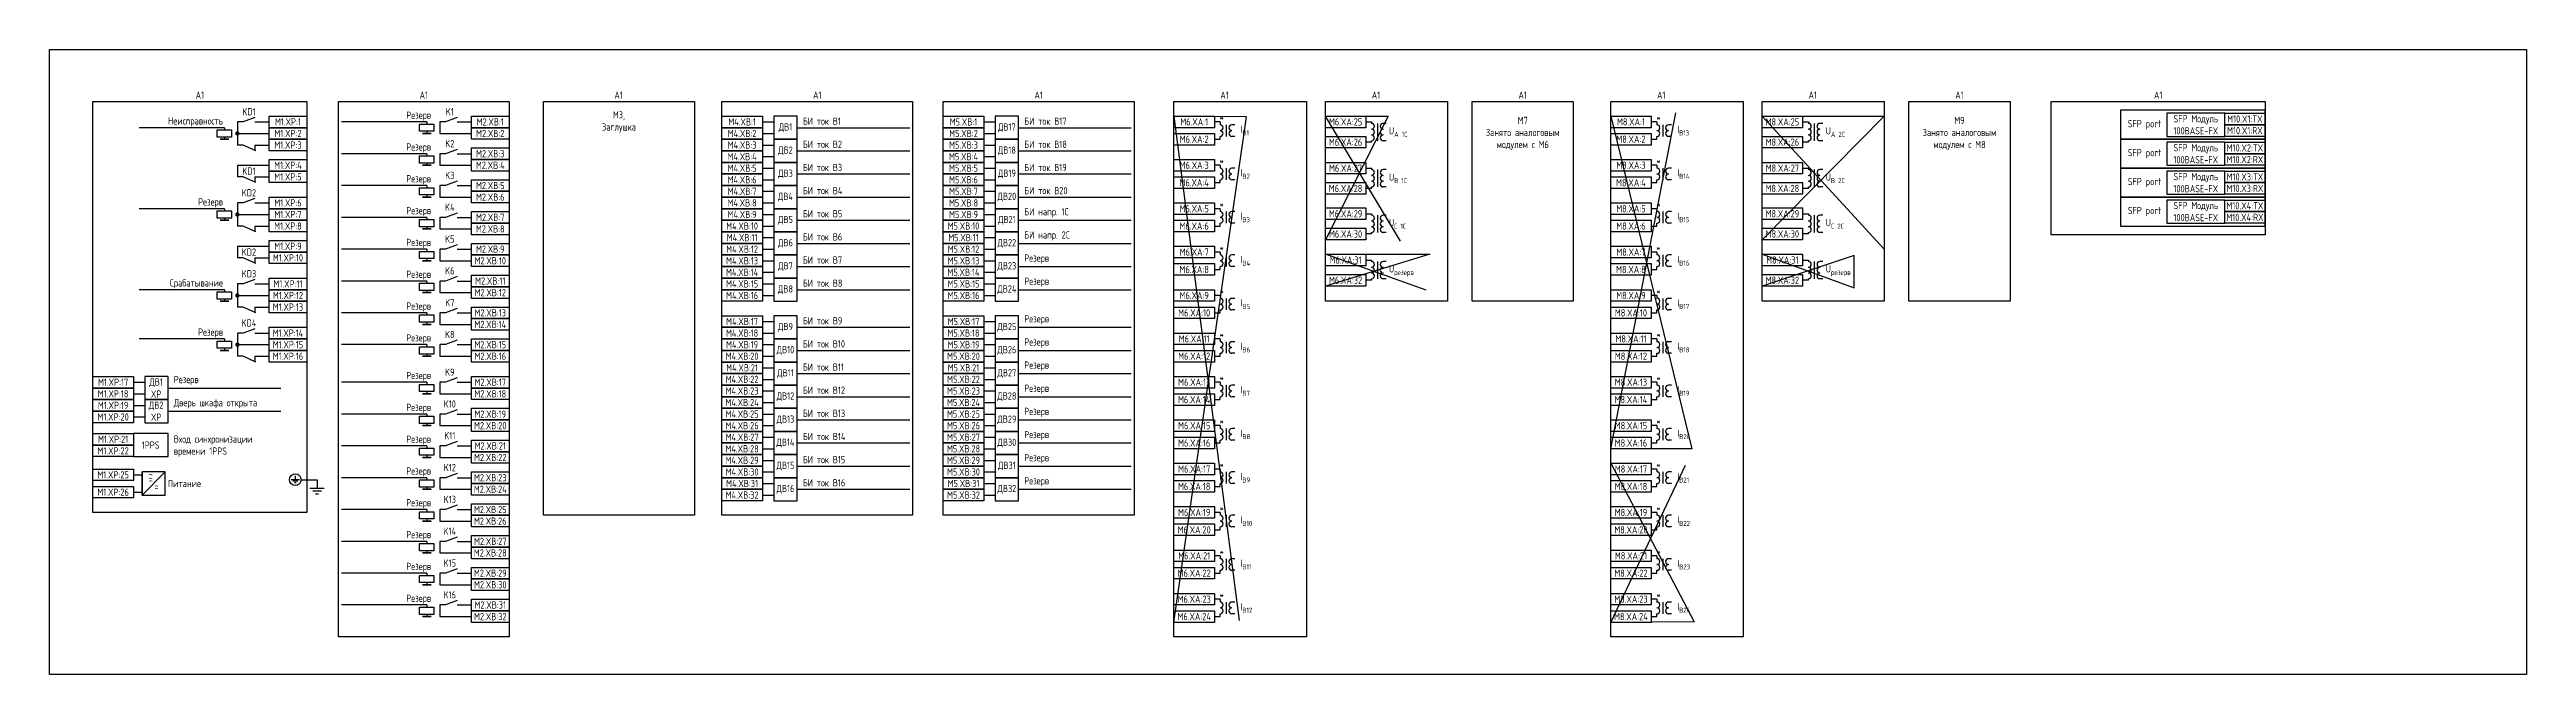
# Model space of a CAD drawing. Header units: millimetres. Extents: x -1050 to 7068, y 0 to 517.
# Drawn here: x -1050 to -193, y 301 to 517 of the extents above; entities that cross this region are included whole.
import ezdxf

# ---------------------------------------------------------------- set-up
doc = ezdxf.new("R2010")
doc.units = ezdxf.units.MM
doc.styles.add('Gost_type_A', font='GOST_A.TTF')

msp = doc.modelspace()

# ---------------------------------------------------------------- texts
at = {"char_height": 2.5, "style": 'Gost_type_A'}
for s, insert, width, attachment_point, line_spacing_factor in [('A1', (-997.81, 500), 74.0002, 8, 0.9), ('A1', (-920.31, 500), 59, 8, 0.9), ('A1', (-852.92, 500), 51.9747, 8, 0.9), ('A1', (-784.18, 500), 66, 8, 0.9), ('A1', (-707.57, 500), 66, 8, 0.9), ('A1', (-643.25, 500), 35, 8, 0.9), ('A1', (-590.87, 500), 35, 8, 0.9), ('A1', (-540.09, 500), 35, 8, 0.9), ('A1', (-492.13, 500), 35, 8, 0.9), ('A1', (-439.74, 500), 35, 8, 0.9), ('A1', (-388.97, 500), 35, 8, 0.9), ('A1', (-320.21, 500), 74.0002, 8, 0.9), ('Неисправность', (-989.81, 492), 37, 6, 0.8), ('Резерв', (-989.81, 464), 37, 6, 0.8), ('Срабатывание', (-989.81, 436), 37, 6, 0.8), ('Резерв', (-989.81, 419), 37, 6, 0.8)]:
    msp.add_mtext(s, dxfattribs=dict(at, insert=insert, width=width, attachment_point=attachment_point, line_spacing_factor=line_spacing_factor))
for s, insert, width, attachment_point in [('KD1', (-980.81, 495.5), 8, 5), ('M1.XP:2', (-967.31, 488), 13, 5), ('M1.XP:1', (-967.31, 492), 13, 5), ('Резерв', (-917.81, 494), 31.0015, 6), ('K1', (-911.31, 495.5), 5, 5), ('M2.XВ:2', (-897.31, 488), 13, 5), ('M2.XВ:1', (-897.31, 492), 13, 5), ('M3,\\PЗаглушка', (-852.78, 492), 52.2671, 5), ('M4.XВ:2', (-810.18, 488), 14, 5), ('M4.XВ:1', (-810.18, 492), 14, 5), ('ДВ1', (-795.18, 490), 7.9998, 5), ('БИ ток В1', (-789.18, 491), 27.8465, 7), ('M5.XВ:2', (-733.57, 488), 14, 5), ('M5.XВ:1', (-733.57, 492), 14, 5), ('ДВ17', (-718.57, 490), 7.9998, 5), ('БИ ток В17', (-712.57, 491), 27.8465, 7), ('M6.XA:1', (-653.75, 492), 14, 5), ('*', (-644.25, 493.5), 3, 5), ('\\A1;I{\\H0.7x;\\S^ В1;}', (-637.75, 489), 8, 4), ('M6.XA:25', (-601.37, 492), 14, 5), ('\\A1;U{\\H0.7x;\\S^ А 1С;}', (-586.37, 488.5), 12, 4), ('M7\\PЗанято аналоговым модулем с М6', (-540.09, 488), 35, 5), ('M8.XA:1', (-502.63, 492), 14, 5), ('*', (-493.13, 493.5), 3, 5), ('\\A1;I{\\H0.7x;\\S^ В13;}', (-486.63, 489), 8, 4), ('M8.XA:25', (-450.24, 492), 14, 5), ('\\A1;U{\\H0.7x;\\S^ А 2С;}', (-435.24, 488.5), 12, 4), ('M9\\PЗанято аналоговым модулем с М8', (-388.97, 488), 35, 5), ('SFP port', (-319.21, 491), 20, 6), ('SFP Mодуль 100BASE-FX', (-307.21, 491), 19.9998, 5), ('M10.X1:RX', (-290.21, 489), 14, 5), ('M10.X1:TX', (-290.21, 493), 14, 5), ('M1.XP:3', (-967.31, 484), 13, 5), ('Резерв', (-917.81, 483), 31.0015, 6), ('K2', (-911.31, 484.5), 5, 5), ('M2.XВ:3', (-897.31, 481), 13, 5), ('M4.XВ:4', (-810.18, 480), 14, 5), ('M4.XВ:3', (-810.18, 484), 14, 5), ('ДВ2', (-795.18, 482), 7.9998, 5), ('БИ ток В2', (-789.18, 483), 27.8465, 7), ('M5.XВ:4', (-733.57, 480), 14, 5), ('M5.XВ:3', (-733.57, 484), 14, 5), ('ДВ18', (-718.57, 482), 7.9998, 5), ('БИ ток В18', (-712.57, 483), 27.8465, 7), ('M6.XA:2', (-653.76, 486), 14.018, 5), ('M6.XA:26', (-601.38, 485), 14.018, 5), ('M8.XA:2', (-502.64, 486), 14.018, 5), ('M8.XA:26', (-450.25, 485), 14.018, 5), ('SFP port', (-319.21, 481), 20, 6), ('SFP Mодуль 100BASE-FX', (-307.21, 481), 19.9998, 5), ('M10.X2:RX', (-290.21, 479), 14, 5), ('M10.X2:TX', (-290.21, 483), 14, 5), ('KD1', (-980.81, 475), 8, 5), ('M1.XP:4', (-967.31, 477), 13, 5), ('M1.XP:5', (-967.31, 473), 13, 5), ('Резерв', (-917.81, 472), 31.0015, 6), ('K3', (-911.31, 473.5), 5, 5), ('M2.XВ:4', (-897.31, 477), 13, 5), ('M4.XВ:5', (-810.18, 476), 14, 5), ('M4.XВ:6', (-810.18, 472), 14, 5), ('ДВ3', (-795.18, 474), 7.9998, 5), ('БИ ток В3', (-789.18, 475), 31.722, 7), ('M5.XВ:5', (-733.57, 476), 14, 5), ('M5.XВ:6', (-733.57, 472), 14, 5), ('ДВ19', (-718.57, 474), 7.9998, 5), ('БИ ток В19', (-712.57, 475), 31.722, 7), ('M6.XA:4', (-653.76, 470.99), 14.018, 5), ('M6.XA:3', (-653.75, 477), 14, 5), ('*', (-644.25, 478.5), 3, 5), ('\\A1;I{\\H0.7x;\\S^ В2;}', (-637.75, 474), 8, 4), ('M6.XA:27', (-601.38, 476), 14.018, 5), ('\\A1;U{\\H0.7x;\\S^ В 1С;}', (-586.37, 472.5), 12, 4), ('M8.XA:4', (-502.64, 470.99), 14.018, 5), ('M8.XA:3', (-502.63, 477), 14, 5), ('*', (-493.13, 478.5), 3, 5), ('\\A1;I{\\H0.7x;\\S^ В14;}', (-486.63, 474), 8, 4), ('M8.XA:27', (-450.25, 476), 14.018, 5), ('\\A1;U{\\H0.7x;\\S^ В 2С;}', (-435.24, 472.5), 12, 4), ('SFP port', (-319.21, 471), 20, 6), ('SFP Mодуль 100BASE-FX', (-307.21, 471), 19.9998, 5), ('M10.X3:TX', (-290.21, 473), 14, 5), ('KD2', (-980.81, 467.5), 8, 5), ('M1.XP:6', (-967.31, 464), 13, 5), ('K4', (-911.31, 462.5), 5, 5), ('M2.XВ:5', (-897.31, 470), 13, 5), ('M2.XВ:6', (-897.31, 466), 13, 5), ('M4.XВ:8', (-810.18, 464), 14, 5), ('M4.XВ:7', (-810.18, 468), 14, 5), ('ДВ4', (-795.18, 466), 7.9998, 5), ('БИ ток В4', (-789.18, 467), 35.3442, 7), ('M5.XВ:8', (-733.57, 464), 14, 5), ('M5.XВ:7', (-733.57, 468), 14, 5), ('ДВ20', (-718.57, 466), 7.9998, 5), ('БИ ток В20', (-712.57, 467), 35.3442, 7), ('M6.XA:5', (-653.75, 462), 14, 5), ('*', (-644.25, 463.5), 3, 5), ('M6.XA:28', (-601.38, 469), 14.018, 5), ('M8.XA:5', (-502.63, 462), 14, 5), ('*', (-493.13, 463.5), 3, 5), ('M8.XA:28', (-450.25, 469), 14.018, 5), ('SFP Mодуль 100BASE-FX', (-307.21, 461), 19.9998, 5), ('M10.X4:TX', (-290.21, 463), 14, 5), ('M10.X3:RX', (-290.21, 469), 14, 5), ('M1.XP:8', (-967.31, 456), 13, 5), ('M1.XP:7', (-967.31, 460), 13, 5), ('Резерв', (-917.81, 461), 31.0015, 6), ('M2.XВ:8', (-897.31, 455), 13, 5), ('M2.XВ:7', (-897.31, 459), 13, 5), ('M4.XВ:10', (-810.18, 456), 14, 5), ('M4.XВ:9', (-810.18, 460), 14, 5), ('ДВ5', (-795.18, 458), 7.9998, 5), ('БИ ток В5', (-789.18, 459), 33.6483, 7), ('M5.XВ:10', (-733.57, 456), 14, 5), ('M5.XВ:9', (-733.57, 460), 14, 5), ('ДВ21', (-718.57, 458), 7.9998, 5), ('БИ напр. 1С', (-712.57, 459), 33.6483, 7), ('M6.XA:6', (-653.76, 455.99), 14.018, 5), ('\\A1;I{\\H0.7x;\\S^ В3;}', (-637.75, 459), 8, 4), ('M6.XA:29', (-601.37, 460.25), 14, 5), ('M6.XA:30', (-601.38, 453.25), 14.018, 5), ('\\A1;U{\\H0.7x;\\S^ С 1С;}', (-586.37, 456.75), 12, 4), ('M8.XA:6', (-502.64, 455.99), 14.018, 5), ('\\A1;I{\\H0.7x;\\S^ В15;}', (-486.63, 459), 8, 4), ('M8.XA:29', (-450.24, 460.25), 14, 5), ('M8.XA:30', (-450.25, 453.25), 14.018, 5), ('\\A1;\\pxt4;U{\\H0.7x;\\S^ С 2С;}', (-435.24, 456.75), 12, 4), ('SFP port', (-319.21, 461), 20, 6), ('M10.X4:RX', (-290.21, 459), 14, 5), ('KD2', (-980.81, 447), 8, 5), ('M1.XP:10', (-967.31, 445), 13, 5), ('M1.XP:9', (-967.31, 449), 13, 5), ('Резерв', (-917.81, 450), 31.0015, 6), ('K5', (-911.31, 451.5), 5, 5), ('M2.XВ:9', (-897.31, 448), 13, 5), ('M4.XВ:12', (-810.18, 448), 14, 5), ('M4.XВ:11', (-810.18, 452), 14, 5), ('ДВ6', (-795.18, 450), 7.9998, 5), ('БИ ток В6', (-789.18, 451), 33.6483, 7), ('M5.XВ:12', (-733.57, 448), 14, 5), ('M5.XВ:11', (-733.57, 452), 14, 5), ('ДВ22', (-718.57, 450), 7.9998, 5), ('Резерв', (-712.57, 443), 27.8465, 7), ('БИ напр. 2С', (-712.57, 451), 33.6483, 7), ('M6.XA:7', (-653.75, 447), 14, 5), ('*', (-644.25, 448.5), 3, 5), ('\\A1;I{\\H0.7x;\\S^ В4;}', (-637.75, 444), 8, 4), ('M8.XA:7', (-502.63, 447), 14, 5), ('*', (-493.13, 448.5), 3, 5), ('\\A1;I{\\H0.7x;\\S^ В16;}', (-486.63, 444), 8, 4), ('KD3', (-980.81, 439.5), 8, 5), ('M1.XP:11', (-967.31, 436), 13, 5), ('Резерв', (-917.81, 439), 31.0015, 6), ('K6', (-911.31, 440.5), 5, 5), ('M2.XВ:10', (-897.31, 444), 13, 5), ('M2.XВ:11', (-897.31, 437), 13, 5), ('M4.XВ:14', (-810.18, 440), 14, 5), ('M4.XВ:15', (-810.18, 436), 14, 5), ('M4.XВ:13', (-810.18, 444), 14, 5), ('ДВ7', (-795.18, 442), 7.9998, 5), ('БИ ток В7', (-789.18, 443), 27.8465, 7), ('БИ ток В8', (-789.18, 435), 27.8465, 7), ('M5.XВ:14', (-733.57, 440), 14, 5), ('M5.XВ:15', (-733.57, 436), 14, 5), ('M5.XВ:13', (-733.57, 444), 14, 5), ('ДВ23', (-718.57, 442), 7.9998, 5), ('Резерв', (-712.57, 435), 27.8465, 7), ('M6.XA:8', (-653.76, 440.99), 14.018, 5), ('M6.XA:32', (-601.38, 437.25), 14.018, 5), ('M6.XA:31', (-601.38, 444.25), 14.018, 5), ('\\A1;U{\\H0.7x;\\S^ резерв;}', (-586.37, 440.75), 12, 4), ('M8.XA:8', (-502.64, 440.99), 14.018, 5), ('M8.XA:32', (-450.25, 437.25), 14.018, 5), ('M8.XA:31', (-450.25, 444.25), 14.018, 5), ('\\A1;U{\\H0.7x;\\S^ резерв;}', (-435.24, 440.75), 12, 4), ('M1.XP:13', (-967.31, 428), 13, 5), ('M1.XP:12', (-967.31, 432), 13, 5), ('Резерв', (-917.81, 428), 31.0015, 6), ('K7', (-911.31, 429.5), 5, 5), ('M2.XВ:12', (-897.31, 433), 13, 5), ('M4.XВ:16', (-810.18, 432), 14, 5), ('ДВ8', (-795.18, 434), 7.9998, 5), ('M5.XВ:16', (-733.57, 432), 14, 5), ('ДВ24', (-718.57, 434), 7.9998, 5), ('M6.XA:9', (-653.75, 432), 14, 5), ('*', (-644.25, 433.5), 3, 5), ('\\A1;I{\\H0.7x;\\S^ В5;}', (-637.75, 429), 8, 4), ('M8.XA:9', (-502.63, 432), 14, 5), ('*', (-493.13, 433.5), 3, 5), ('\\A1;I{\\H0.7x;\\S^ В17;}', (-486.63, 429), 8, 4), ('KD4', (-980.81, 422.5), 8, 5), ('M1.XP:14', (-967.31, 419), 13, 5), ('M2.XВ:14', (-897.31, 422), 13, 5), ('M2.XВ:13', (-897.31, 426), 13, 5), ('M4.XВ:18', (-810.18, 419), 14, 5), ('M4.XВ:17', (-810.18, 423), 14, 5), ('ДВ9', (-795.18, 421), 7.9998, 5), ('БИ ток В9', (-789.18, 422), 27.8465, 7), ('M5.XВ:18', (-733.57, 419), 14, 5), ('M5.XВ:17', (-733.57, 423), 14, 5), ('ДВ25', (-718.57, 421), 7.9998, 5), ('Резерв', (-712.57, 422), 27.8465, 7), ('M6.XA:10', (-653.76, 425.99), 14.018, 5), ('M8.XA:10', (-502.64, 425.99), 14.018, 5), ('M1.XP:15', (-967.31, 415), 13, 5), ('M1.XP:16', (-967.31, 411), 13, 5), ('Резерв', (-917.81, 417), 31.0015, 6), ('K8', (-911.31, 418.5), 5, 5), ('M2.XВ:15', (-897.31, 415), 13, 5), ('M2.XВ:16', (-897.31, 411), 13, 5), ('M4.XВ:20', (-810.18, 411), 14, 5), ('M4.XВ:19', (-810.18, 415), 14, 5), ('ДВ10', (-795.18, 413), 7.9998, 5), ('БИ ток В10', (-789.18, 414), 27.8465, 7), ('M5.XВ:20', (-733.57, 411), 14, 5), ('M5.XВ:19', (-733.57, 415), 14, 5), ('ДВ26', (-718.57, 413), 7.9998, 5), ('Резерв', (-712.57, 414), 27.8465, 7), ('M6.XA:12', (-653.76, 411), 14.018, 5), ('M6.XA:11', (-653.75, 417), 14, 5), ('*', (-644.25, 418.5), 3, 5), ('\\A1;I{\\H0.7x;\\S^ В6;}', (-637.75, 414), 8, 4), ('M8.XA:12', (-502.64, 411), 14.018, 5), ('M8.XA:11', (-502.63, 417), 14, 5), ('*', (-493.13, 418.5), 3, 5), ('\\A1;I{\\H0.7x;\\S^ В18;}', (-486.63, 414), 8, 4), ('M1.XP:17', (-1027.81, 402), 14, 5), ('ДВ1 XP', (-1012.93, 400), 7.7588, 5), ('Резерв', (-1006.81, 401), 37, 7), ('Резерв', (-917.81, 404), 31.0015, 6), ('K9', (-911.31, 405.5), 5, 5), ('M2.XВ:17', (-897.31, 402), 13, 5), ('M4.XВ:22', (-810.18, 403), 14, 5), ('M4.XВ:21', (-810.18, 407), 14, 5), ('ДВ11', (-795.18, 405), 7.9998, 5), ('БИ ток В11', (-789.18, 406), 27.8465, 7), ('M5.XВ:22', (-733.57, 403), 14, 5), ('M5.XВ:21', (-733.57, 407), 14, 5), ('ДВ27', (-718.57, 405), 7.9998, 5), ('Резерв', (-712.57, 406), 27.8465, 7), ('M6.XA:13', (-653.75, 402.01), 14, 5), ('*', (-644.25, 403.5), 3, 5), ('M8.XA:13', (-502.63, 402.01), 14, 5), ('*', (-493.13, 403.5), 3, 5), ('M1.XP:18', (-1027.81, 398), 14, 5), ('M1.XP:19', (-1027.81, 394), 14, 5), ('ДВ2 XP', (-1012.93, 392), 7.7588, 5), ('Дверь шкафа открыта', (-1006.81, 393), 37, 7), ('Резерв', (-917.81, 393), 31.0015, 6), ('K10', (-911.31, 394.5), 5, 5), ('M2.XВ:18', (-897.31, 398), 13, 5), ('M4.XВ:24', (-810.18, 395), 14, 5), ('M4.XВ:23', (-810.18, 399), 14, 5), ('ДВ12', (-795.18, 397), 7.9998, 5), ('БИ ток В12', (-789.18, 398), 27.8465, 7), ('M5.XВ:24', (-733.57, 395), 14, 5), ('M5.XВ:23', (-733.57, 399), 14, 5), ('ДВ28', (-718.57, 397), 7.9998, 5), ('Резерв', (-712.57, 398), 27.8465, 7), ('M6.XA:14', (-653.76, 396), 14.018, 5), ('\\A1;I{\\H0.7x;\\S^ В7;}', (-637.75, 399), 8, 4), ('M8.XA:14', (-502.64, 396), 14.018, 5), ('\\A1;I{\\H0.7x;\\S^ В19;}', (-486.63, 399), 8, 4), ('M1.XP:20', (-1027.81, 390), 14, 5), ('M2.XВ:20', (-897.31, 387), 13, 5), ('M2.XВ:19', (-897.31, 391), 13, 5), ('M4.XВ:25', (-810.18, 391), 14, 5), ('M4.XВ:26', (-810.18, 387), 14, 5), ('ДВ13', (-795.18, 389), 7.9998, 5), ('БИ ток В13', (-789.18, 390), 27.8465, 7), ('M5.XВ:25', (-733.57, 391), 14, 5), ('M5.XВ:26', (-733.57, 387), 14, 5), ('ДВ29', (-718.57, 389), 7.9998, 5), ('Резерв', (-712.57, 390), 27.8465, 7), ('M6.XA:15', (-653.75, 387), 14, 5), ('*', (-644.25, 388.5), 3, 5), ('\\A1;I{\\H0.7x;\\S^ В8;}', (-637.75, 384), 8, 4), ('M8.XA:15', (-502.63, 387), 14, 5), ('*', (-493.13, 388.5), 3, 5), ('\\A1;I{\\H0.7x;\\S^ В20;}', (-486.63, 384), 8, 4), ('M1.XP:22', (-1027.81, 378.28), 14, 5), ('M1.XP:21', (-1027.81, 382.28), 14, 5), ('1PPS', (-1014.81, 380.28), 12, 5), ('Вход синхронизации\\Pвремени 1PPS', (-1006.81, 376.28), 35.9749, 7), ('Резерв', (-917.81, 382), 31.0015, 6), ('K11', (-911.31, 383.5), 5, 5), ('M2.XВ:22', (-897.31, 376), 13, 5), ('M2.XВ:21', (-897.31, 380), 13, 5), ('M4.XВ:28', (-810.18, 379), 14, 5), ('M4.XВ:27', (-810.18, 383), 14, 5), ('ДВ14', (-795.18, 381), 7.9998, 5), ('БИ ток В14', (-789.18, 382), 27.8465, 7), ('M5.XВ:28', (-733.57, 379), 14, 5), ('M5.XВ:27', (-733.57, 383), 14, 5), ('ДВ30', (-718.57, 381), 7.9998, 5), ('Резерв', (-712.57, 382), 27.8465, 7), ('Резерв', (-712.57, 374), 27.8465, 7), ('M6.XA:16', (-653.76, 380.99), 14.018, 5), ('M8.XA:16', (-502.64, 380.99), 14.018, 5), ('M1.XP:25', (-1027.81, 370), 13.9956, 5), ('~', (-1014.81, 370.03), 2.7, 5), ('=', (-1014.81, 368.53), 6, 5), ('Резерв', (-917.81, 371), 31.0015, 6), ('K12', (-911.31, 372.5), 5, 5), ('M2.XВ:23', (-897.31, 369), 13, 5), ('M4.XВ:29', (-810.18, 375), 14, 5), ('M4.XВ:30', (-810.18, 371), 14, 5), ('ДВ15', (-795.18, 373), 7.9998, 5), ('БИ ток В15', (-789.18, 374), 27.8465, 7), ('M5.XВ:29', (-733.57, 375), 14, 5), ('M5.XВ:30', (-733.57, 371), 14, 5), ('ДВ31', (-718.57, 373), 7.9998, 5), ('Резерв', (-712.57, 366), 27.8465, 7), ('M6.XA:17', (-653.75, 372), 14, 5), ('*', (-644.25, 373.5), 3, 5), ('\\A1;I{\\H0.7x;\\S^ В9;}', (-637.75, 369), 8, 4), ('M8.XA:17', (-502.63, 372), 14, 5), ('*', (-493.13, 373.5), 3, 5), ('\\A1;I{\\H0.7x;\\S^ В21;}', (-486.63, 369), 8, 4), ('M1.XP:26', (-1027.81, 364), 13.9956, 5), ('=', (-1012.81, 366), 6, 5), ('Питание', (-1003.14, 366.99), 11.3452, 5), ('Резерв', (-917.81, 360), 31.0015, 6), ('K13', (-911.31, 361.5), 5, 5), ('M2.XВ:24', (-897.31, 365), 13, 5), ('M4.XВ:32', (-810.18, 363), 14, 5), ('M4.XВ:31', (-810.18, 367), 14, 5), ('ДВ16', (-795.18, 365), 7.9998, 5), ('БИ ток В16', (-789.18, 366), 27.8465, 7), ('M5.XВ:32', (-733.57, 363), 14, 5), ('M5.XВ:31', (-733.57, 367), 14, 5), ('ДВ32', (-718.57, 365), 7.9998, 5), ('M6.XA:18', (-653.76, 365.99), 14.018, 5), ('M8.XA:18', (-502.64, 365.99), 14.018, 5), ('K14', (-911.31, 350.5), 5, 5), ('M2.XВ:25', (-897.31, 358), 13, 5), ('M2.XВ:26', (-897.31, 354), 13, 5), ('M6.XA:20', (-653.76, 350.99), 14.018, 5), ('M6.XA:19', (-653.75, 357), 14, 5), ('*', (-644.25, 358.5), 3, 5), ('\\A1;I{\\H0.7x;\\S^ В10;}', (-637.75, 354), 8, 4), ('M8.XA:20', (-502.64, 350.99), 14.018, 5), ('M8.XA:19', (-502.63, 357), 14, 5), ('*', (-493.13, 358.5), 3, 5), ('\\A1;I{\\H0.7x;\\S^ В22;}', (-486.63, 354), 8, 4), ('Резерв', (-917.81, 349), 31.0015, 6), ('M2.XВ:28', (-897.31, 343), 13, 5), ('M2.XВ:27', (-897.31, 347), 13, 5), ('M6.XA:21', (-653.75, 342), 14, 5), ('*', (-644.25, 343.5), 3, 5), ('M8.XA:21', (-502.63, 342), 14, 5), ('*', (-493.13, 343.5), 3, 5), ('Резерв', (-917.81, 338), 31.0015, 6), ('K15', (-911.31, 339.5), 5, 5), ('M2.XВ:29', (-897.31, 336), 13, 5), ('M6.XA:22', (-653.76, 336), 14.018, 5), ('\\A1;I{\\H0.7x;\\S^ В11;}', (-637.75, 339), 8, 4), ('M8.XA:22', (-502.64, 336), 14.018, 5), ('\\A1;I{\\H0.7x;\\S^ В23;}', (-486.63, 339), 8, 4), ('Резерв', (-917.81, 327), 31.0015, 6), ('K16', (-911.31, 328.5), 5, 5), ('M2.XВ:30', (-897.31, 332), 13, 5), ('M2.XВ:31', (-897.31, 325), 13, 5), ('M6.XA:23', (-653.75, 327), 14, 5), ('*', (-644.25, 328.5), 3, 5), ('\\A1;I{\\H0.7x;\\S^ В12;}', (-637.75, 324), 8, 4), ('M8.XA:23', (-502.63, 327), 14, 5), ('*', (-493.13, 328.5), 3, 5), ('\\A1;I{\\H0.7x;\\S^ В24;}', (-486.63, 324), 8, 4), ('M2.XВ:32', (-897.31, 321), 13, 5), ('M6.XA:24', (-653.76, 320.99), 14.018, 5), ('M8.XA:24', (-502.64, 320.99), 14.018, 5)]:
    msp.add_mtext(s, dxfattribs=dict(at, insert=insert, width=width, attachment_point=attachment_point))

# ---------------------------------------------------------------- blocks, each defined once
blk = doc.blocks.new('POINT')
at = {"const_width": 0.75}
blk.add_lwpolyline([(-0.375, 0, 1), (0.375, 0, 1)], format="xyb", close=True, dxfattribs=at)

# ---------------------------------------------------------------- linework, layer by layer
for p, q in [((-989.31, 490), (-1018.81, 490)), ((-989.31, 490), (-989.31, 489.25)), ((-919.31, 492), (-948.81, 492)), ((-919.31, 492), (-919.31, 491.25)), ((-919.31, 488.75), (-919.31, 488)), ((-803.18, 492), (-799.18, 492)), ((-791.18, 490), (-752.18, 490)), ((-726.57, 492), (-722.57, 492)), ((-714.57, 490), (-675.57, 490)), ((-644.75, 492), (-646.75, 492)), ((-493.63, 492), (-495.63, 492)), ((-989.31, 486.75), (-989.31, 486)), ((-978.81, 484), (-978.81, 482)), ((-919.31, 481), (-948.81, 481)), ((-919.31, 481), (-919.31, 480.25)), ((-803.18, 488), (-799.18, 488)), ((-803.18, 484), (-799.18, 484)), ((-803.18, 480), (-799.18, 480)), ((-791.18, 482), (-752.18, 482)), ((-726.57, 488), (-722.57, 488)), ((-726.57, 484), (-722.57, 484)), ((-726.57, 480), (-722.57, 480)), ((-714.57, 482), (-675.57, 482)), ((-646.75, 486), (-644.75, 486)), ((-495.63, 486), (-493.63, 486)), ((-984.81, 477), (-984.81, 473)), ((-978.81, 473), (-978.81, 471)), ((-919.31, 477.75), (-919.31, 477)), ((-803.18, 476), (-799.18, 476)), ((-803.18, 472), (-799.18, 472)), ((-791.18, 474), (-752.18, 474)), ((-726.57, 476), (-722.57, 476)), ((-726.57, 472), (-722.57, 472)), ((-714.57, 474), (-675.57, 474)), ((-644.75, 477), (-646.75, 477)), ((-493.63, 477), (-495.63, 477)), ((-919.31, 470), (-948.81, 470)), ((-919.31, 470), (-919.31, 469.25)), ((-919.31, 466.75), (-919.31, 466)), ((-803.18, 468), (-799.18, 468)), ((-803.18, 464), (-799.18, 464)), ((-791.18, 466), (-752.18, 466)), ((-726.57, 468), (-722.57, 468)), ((-726.57, 464), (-722.57, 464)), ((-714.57, 466), (-675.57, 466)), ((-646.75, 471), (-644.75, 471)), ((-495.63, 471), (-493.63, 471)), ((-989.31, 462), (-1018.81, 462)), ((-989.31, 462), (-989.31, 461.25)), ((-989.31, 458.75), (-989.31, 458)), ((-978.81, 456), (-978.81, 454)), ((-919.31, 459), (-948.81, 459)), ((-919.31, 459), (-919.31, 458.25)), ((-919.31, 455.75), (-919.31, 455)), ((-803.18, 460), (-799.18, 460)), ((-803.18, 456), (-799.18, 456)), ((-791.18, 458), (-752.18, 458)), ((-726.57, 460), (-722.57, 460)), ((-726.57, 456), (-722.57, 456)), ((-714.57, 458), (-675.57, 458)), ((-644.75, 462), (-646.75, 462)), ((-646.75, 456), (-644.75, 456)), ((-493.63, 462), (-495.63, 462)), ((-495.63, 456), (-493.63, 456)), ((-984.81, 449), (-984.81, 445)), ((-919.31, 448), (-948.81, 448)), ((-919.31, 448), (-919.31, 447.25)), ((-803.18, 452), (-799.18, 452)), ((-803.18, 448), (-799.18, 448)), ((-791.18, 450), (-752.18, 450)), ((-726.57, 452), (-722.57, 452)), ((-726.57, 448), (-722.57, 448)), ((-714.57, 450), (-675.57, 450)), ((-644.75, 447), (-646.75, 447)), ((-493.63, 447), (-495.63, 447)), ((-978.81, 445), (-978.81, 443)), ((-919.31, 444.75), (-919.31, 444)), ((-803.18, 444), (-799.18, 444)), ((-803.18, 440), (-799.18, 440)), ((-791.18, 442), (-752.18, 442)), ((-726.57, 444), (-722.57, 444)), ((-726.57, 440), (-722.57, 440)), ((-714.57, 442), (-675.57, 442)), ((-646.75, 441), (-644.75, 441)), ((-495.63, 441), (-493.63, 441)), ((-989.31, 434), (-1018.81, 434)), ((-989.31, 434), (-989.31, 433.25)), ((-989.31, 430.75), (-989.31, 430)), ((-919.31, 437), (-948.81, 437)), ((-919.31, 437), (-919.31, 436.25)), ((-919.31, 433.75), (-919.31, 433)), ((-803.18, 436), (-799.18, 436)), ((-803.18, 432), (-799.18, 432)), ((-791.18, 434), (-752.18, 434)), ((-726.57, 436), (-722.57, 436)), ((-726.57, 432), (-722.57, 432)), ((-714.57, 434), (-675.57, 434)), ((-644.75, 432), (-646.75, 432)), ((-493.63, 432), (-495.63, 432)), ((-978.81, 428), (-978.81, 426)), ((-919.31, 426), (-948.81, 426)), ((-919.31, 426), (-919.31, 425.25)), ((-919.31, 422.75), (-919.31, 422)), ((-803.18, 423), (-799.18, 423)), ((-791.18, 421), (-752.18, 421)), ((-726.57, 423), (-722.57, 423)), ((-714.57, 421), (-675.57, 421)), ((-646.75, 426), (-644.75, 426)), ((-495.63, 426), (-493.63, 426)), ((-989.31, 417), (-1018.81, 417)), ((-989.31, 417), (-989.31, 416.25)), ((-989.31, 413.75), (-989.31, 413)), ((-919.31, 415), (-948.81, 415)), ((-919.31, 415), (-919.31, 414.25)), ((-919.31, 411.75), (-919.31, 411)), ((-803.18, 419), (-799.18, 419)), ((-803.18, 415), (-799.18, 415)), ((-791.18, 413), (-752.18, 413)), ((-726.57, 419), (-722.57, 419)), ((-726.57, 415), (-722.57, 415)), ((-714.57, 413), (-675.57, 413)), ((-644.75, 417), (-646.75, 417)), ((-493.63, 417), (-495.63, 417)), ((-978.81, 411), (-978.81, 409)), ((-803.18, 411), (-799.18, 411)), ((-803.18, 407), (-799.18, 407)), ((-803.18, 403), (-799.18, 403)), ((-791.18, 405), (-752.18, 405)), ((-726.57, 411), (-722.57, 411)), ((-726.57, 407), (-722.57, 407)), ((-726.57, 403), (-722.57, 403)), ((-714.57, 405), (-675.57, 405)), ((-646.75, 411), (-644.75, 411)), ((-495.63, 411), (-493.63, 411)), ((-1020.81, 402), (-1016.81, 402)), ((-1020.81, 398), (-1016.81, 398)), ((-1008.81, 400), (-969.81, 400)), ((-919.31, 402), (-948.81, 402)), ((-919.31, 402), (-919.31, 401.25)), ((-919.31, 398.75), (-919.31, 398)), ((-803.18, 399), (-799.18, 399)), ((-803.18, 395), (-799.18, 395)), ((-791.18, 397), (-752.18, 397)), ((-726.57, 399), (-722.57, 399)), ((-726.57, 395), (-722.57, 395)), ((-714.57, 397), (-675.57, 397)), ((-644.75, 402), (-646.75, 402)), ((-646.75, 396), (-644.75, 396)), ((-493.63, 402), (-495.63, 402)), ((-495.63, 396), (-493.63, 396)), ((-1020.81, 394), (-1016.81, 394)), ((-1020.81, 390), (-1016.81, 390)), ((-1008.81, 392), (-969.81, 392)), ((-919.31, 391), (-948.81, 391)), ((-919.31, 391), (-919.31, 390.25)), ((-919.31, 387.75), (-919.31, 387)), ((-803.18, 391), (-799.18, 391)), ((-803.18, 387), (-799.18, 387)), ((-791.18, 389), (-752.18, 389)), ((-726.57, 391), (-722.57, 391)), ((-726.57, 387), (-722.57, 387)), ((-714.57, 389), (-675.57, 389)), ((-644.75, 387), (-646.75, 387)), ((-493.63, 387), (-495.63, 387)), ((-919.31, 380), (-948.81, 380)), ((-919.31, 380), (-919.31, 379.25)), ((-803.18, 383), (-799.18, 383)), ((-803.18, 379), (-799.18, 379)), ((-791.18, 381), (-752.18, 381)), ((-726.57, 383), (-722.57, 383)), ((-726.57, 379), (-722.57, 379)), ((-714.57, 381), (-675.57, 381)), ((-646.75, 381), (-644.75, 381)), ((-495.63, 381), (-493.63, 381)), ((-1017.81, 363), (-1017.81, 371)), ((-1017.81, 363), (-1009.81, 371)), ((-919.31, 369), (-948.81, 369)), ((-919.31, 376.75), (-919.31, 376)), ((-919.31, 369), (-919.31, 368.25)), ((-803.18, 375), (-799.18, 375)), ((-803.18, 371), (-799.18, 371)), ((-791.18, 373), (-752.18, 373)), ((-726.57, 375), (-722.57, 375)), ((-726.57, 371), (-722.57, 371)), ((-714.57, 373), (-675.57, 373)), ((-644.75, 372), (-646.75, 372)), ((-493.63, 372), (-495.63, 372)), ((-962.76, 368.32), (-957.24, 368.32)), ((-919.31, 365.75), (-919.31, 365)), ((-803.18, 367), (-799.18, 367)), ((-803.18, 363), (-799.18, 363)), ((-791.18, 365), (-752.18, 365)), ((-726.57, 367), (-722.57, 367)), ((-726.57, 363), (-722.57, 363)), ((-714.57, 365), (-675.57, 365)), ((-646.75, 366), (-644.75, 366)), ((-495.63, 366), (-493.63, 366)), ((-919.31, 358), (-948.81, 358)), ((-919.31, 358), (-919.31, 357.25)), ((-919.31, 354.75), (-919.31, 354)), ((-644.75, 357), (-646.75, 357)), ((-493.63, 357), (-495.63, 357)), ((-919.31, 347), (-948.81, 347)), ((-919.31, 347), (-919.31, 346.25)), ((-919.31, 343.75), (-919.31, 343)), ((-646.75, 351), (-644.75, 351)), ((-495.63, 351), (-493.63, 351)), ((-919.31, 336), (-948.81, 336)), ((-919.31, 336), (-919.31, 335.25)), ((-644.75, 342), (-646.75, 342)), ((-646.75, 336), (-644.75, 336)), ((-493.63, 342), (-495.63, 342)), ((-495.63, 336), (-493.63, 336)), ((-919.31, 332.75), (-919.31, 332)), ((-644.75, 327), (-646.75, 327)), ((-493.63, 327), (-495.63, 327)), ((-919.31, 325), (-948.81, 325)), ((-919.31, 325), (-919.31, 324.25)), ((-919.31, 321.75), (-919.31, 321)), ((-646.75, 321), (-644.75, 321)), ((-495.63, 321), (-493.63, 321))]:
    msp.add_line(p, q)
at = {"ltscale": 1.08}
for p, q in [((-982.81, 492), (-984.81, 492)), ((-984.81, 492), (-984.81, 484)), ((-978.81, 492), (-973.81, 492)), ((-912.81, 492), (-914.81, 492)), ((-914.81, 492), (-914.81, 488)), ((-908.81, 492), (-903.81, 492)), ((-984.81, 488), (-973.81, 488)), ((-982.81, 484), (-984.81, 484)), ((-978.81, 484), (-973.81, 484)), ((-914.81, 488), (-903.81, 488)), ((-912.81, 481), (-914.81, 481)), ((-914.81, 481), (-914.81, 477)), ((-908.81, 481), (-903.81, 481)), ((-984.81, 477), (-973.81, 477)), ((-982.81, 473), (-984.81, 473)), ((-978.81, 473), (-973.81, 473)), ((-914.81, 477), (-903.81, 477)), ((-982.81, 464), (-984.81, 464)), ((-984.81, 464), (-984.81, 456)), ((-978.81, 464), (-973.81, 464)), ((-912.81, 470), (-914.81, 470)), ((-914.81, 470), (-914.81, 466)), ((-914.81, 466), (-903.81, 466)), ((-908.81, 470), (-903.81, 470)), ((-984.81, 460), (-973.81, 460)), ((-982.81, 456), (-984.81, 456)), ((-978.81, 456), (-973.81, 456)), ((-912.81, 459), (-914.81, 459)), ((-914.81, 459), (-914.81, 455)), ((-914.81, 455), (-903.81, 455)), ((-908.81, 459), (-903.81, 459)), ((-984.81, 449), (-973.81, 449)), ((-912.81, 448), (-914.81, 448)), ((-914.81, 448), (-914.81, 444)), ((-908.81, 448), (-903.81, 448)), ((-982.81, 445), (-984.81, 445)), ((-978.81, 445), (-973.81, 445)), ((-914.81, 444), (-903.81, 444)), ((-982.81, 436), (-984.81, 436)), ((-984.81, 436), (-984.81, 428)), ((-984.81, 432), (-973.81, 432)), ((-978.81, 436), (-973.81, 436)), ((-912.81, 437), (-914.81, 437)), ((-914.81, 437), (-914.81, 433)), ((-914.81, 433), (-903.81, 433)), ((-908.81, 437), (-903.81, 437)), ((-982.81, 428), (-984.81, 428)), ((-978.81, 428), (-973.81, 428)), ((-912.81, 426), (-914.81, 426)), ((-914.81, 426), (-914.81, 422)), ((-914.81, 422), (-903.81, 422)), ((-908.81, 426), (-903.81, 426)), ((-982.81, 419), (-984.81, 419)), ((-984.81, 419), (-984.81, 411)), ((-984.81, 415), (-973.81, 415)), ((-978.81, 419), (-973.81, 419)), ((-912.81, 415), (-914.81, 415)), ((-914.81, 415), (-914.81, 411)), ((-908.81, 415), (-903.81, 415)), ((-982.81, 411), (-984.81, 411)), ((-978.81, 411), (-973.81, 411)), ((-914.81, 411), (-903.81, 411)), ((-912.81, 402), (-914.81, 402)), ((-914.81, 402), (-914.81, 398)), ((-914.81, 398), (-903.81, 398)), ((-908.81, 402), (-903.81, 402)), ((-912.81, 391), (-914.81, 391)), ((-914.81, 391), (-914.81, 387)), ((-914.81, 387), (-903.81, 387)), ((-908.81, 391), (-903.81, 391)), ((-912.81, 380), (-914.81, 380)), ((-914.81, 380), (-914.81, 376)), ((-908.81, 380), (-903.81, 380)), ((-914.81, 376), (-903.81, 376)), ((-912.81, 369), (-914.81, 369)), ((-914.81, 369), (-914.81, 365)), ((-908.81, 369), (-903.81, 369)), ((-914.81, 365), (-903.81, 365)), ((-912.81, 358), (-914.81, 358)), ((-914.81, 358), (-914.81, 354)), ((-914.81, 354), (-903.81, 354)), ((-908.81, 358), (-903.81, 358)), ((-912.81, 347), (-914.81, 347)), ((-914.81, 347), (-914.81, 343)), ((-914.81, 343), (-903.81, 343)), ((-908.81, 347), (-903.81, 347)), ((-912.81, 336), (-914.81, 336)), ((-914.81, 336), (-914.81, 332)), ((-908.81, 336), (-903.81, 336)), ((-914.81, 332), (-903.81, 332)), ((-912.81, 325), (-914.81, 325)), ((-914.81, 325), (-914.81, 321)), ((-914.81, 321), (-903.81, 321)), ((-908.81, 325), (-903.81, 325))]:
    msp.add_line(p, q, dxfattribs=at)
at = {"ltscale": 4.32}
for p, q in [((-978.81, 493.5), (-982.81, 492)), ((-908.81, 493.5), (-912.81, 492)), ((-978.42, 482), (-982.81, 484)), ((-908.81, 482.5), (-912.81, 481)), ((-978.42, 471), (-982.81, 473)), ((-908.81, 471.5), (-912.81, 470)), ((-978.81, 465.5), (-982.81, 464)), ((-978.42, 454), (-982.81, 456)), ((-908.81, 460.5), (-912.81, 459)), ((-908.81, 449.5), (-912.81, 448)), ((-978.42, 443), (-982.81, 445)), ((-978.81, 437.5), (-982.81, 436)), ((-908.81, 438.5), (-912.81, 437)), ((-978.42, 426), (-982.81, 428)), ((-978.81, 420.5), (-982.81, 419)), ((-908.81, 427.5), (-912.81, 426)), ((-908.81, 416.5), (-912.81, 415)), ((-978.42, 409), (-982.81, 411)), ((-908.81, 403.5), (-912.81, 402)), ((-908.81, 392.5), (-912.81, 391)), ((-908.81, 381.5), (-912.81, 380)), ((-964.78, 369.6), (-964.78, 368.32)), ((-908.81, 370.5), (-912.81, 369)), ((-963.36, 368.32), (-966.2, 368.32)), ((-963.92, 367.75), (-965.63, 367.75)), ((-964.49, 367.18), (-965.06, 367.18)), ((-954.74, 365.32), (-959.74, 365.32)), ((-955.74, 364.32), (-958.74, 364.32)), ((-956.74, 363.32), (-957.74, 363.32)), ((-957.24, 368.32), (-957.24, 365.32)), ((-908.81, 359.5), (-912.81, 358)), ((-908.81, 348.5), (-912.81, 347)), ((-908.81, 337.5), (-912.81, 336)), ((-908.81, 326.5), (-912.81, 325))]:
    msp.add_line(p, q, dxfattribs=at)
at = {"color": 6}
for p, q in [((-635.61, 493.7), (-660.75, 494)), ((-660.75, 494), (-638.19, 319.61)), ((-660.75, 318.99), (-635.61, 493.7)), ((-582.35, 450.79), (-608.37, 494)), ((-608.37, 494), (-586.64, 494)), ((-586.64, 494), (-608.37, 451.25)), ((-509.63, 379), (-487.09, 495.08)), ((-509.63, 494), (-481.58, 379)), ((-415.02, 447.99), (-457.24, 494)), ((-457.24, 494), (-415.02, 494)), ((-415.02, 494), (-457.24, 451.25)), ((-481.58, 379), (-509.67, 379))]:
    msp.add_line(p, q, dxfattribs=at)
at = {"ltscale": 4}
for p, q in [((-644.75, 492), (-644.75, 491)), ((-644.75, 491.5), (-644.75, 491)), ((-642.75, 491), (-642.75, 487)), ((-642.75, 491), (-642.75, 487)), ((-639.75, 491), (-640.75, 491)), ((-639.75, 491), (-640.75, 491)), ((-594.37, 492), (-592.37, 492)), ((-592.37, 492), (-592.37, 491.5)), ((-592.37, 492), (-592.37, 491.5)), ((-590.37, 491.5), (-590.37, 487.5)), ((-590.37, 489.5), (-590.37, 485.5)), ((-587.37, 491.5), (-588.37, 491.5)), ((-493.63, 492), (-493.63, 491)), ((-493.63, 491.5), (-493.63, 491)), ((-491.63, 491), (-491.63, 487)), ((-491.63, 491), (-491.63, 487)), ((-488.63, 491), (-489.63, 491)), ((-488.63, 491), (-489.63, 491)), ((-443.24, 492), (-441.24, 492)), ((-441.24, 492), (-441.24, 491.5)), ((-441.24, 492), (-441.24, 491.5)), ((-439.24, 491.5), (-439.24, 487.5)), ((-439.24, 489.5), (-439.24, 485.5)), ((-436.24, 491.5), (-437.24, 491.5)), ((-644.75, 486), (-644.75, 487)), ((-639.75, 487), (-640.75, 487)), ((-639.75, 487), (-640.75, 487)), ((-592.37, 485), (-594.37, 485)), ((-592.37, 485), (-592.37, 485.5)), ((-587.37, 485.5), (-588.37, 485.5)), ((-493.63, 486), (-493.63, 487)), ((-488.63, 487), (-489.63, 487)), ((-488.63, 487), (-489.63, 487)), ((-441.24, 485), (-443.24, 485)), ((-441.24, 485), (-441.24, 485.5)), ((-436.24, 485.5), (-437.24, 485.5)), ((-644.75, 477), (-644.75, 476)), ((-644.75, 476.5), (-644.75, 476)), ((-644.75, 471), (-644.75, 472)), ((-642.75, 476), (-642.75, 472)), ((-642.75, 476), (-642.75, 472)), ((-639.75, 476), (-640.75, 476)), ((-639.75, 476), (-640.75, 476)), ((-639.75, 472), (-640.75, 472)), ((-639.75, 472), (-640.75, 472)), ((-594.37, 476), (-592.37, 476)), ((-592.37, 476), (-592.37, 475.5)), ((-592.37, 476), (-592.37, 475.5)), ((-590.37, 475.5), (-590.37, 471.5)), ((-590.37, 473.5), (-590.37, 469.5)), ((-587.37, 475.5), (-588.37, 475.5)), ((-493.63, 477), (-493.63, 476)), ((-493.63, 476.5), (-493.63, 476)), ((-493.63, 471), (-493.63, 472)), ((-491.63, 476), (-491.63, 472)), ((-491.63, 476), (-491.63, 472)), ((-488.63, 476), (-489.63, 476)), ((-488.63, 476), (-489.63, 476)), ((-488.63, 472), (-489.63, 472)), ((-488.63, 472), (-489.63, 472)), ((-443.24, 476), (-441.24, 476)), ((-441.24, 476), (-441.24, 475.5)), ((-441.24, 476), (-441.24, 475.5)), ((-439.24, 475.5), (-439.24, 471.5)), ((-439.24, 473.5), (-439.24, 469.5)), ((-436.24, 475.5), (-437.24, 475.5)), ((-592.37, 469), (-594.37, 469)), ((-592.37, 469), (-592.37, 469.5)), ((-587.37, 469.5), (-588.37, 469.5)), ((-441.24, 469), (-443.24, 469)), ((-441.24, 469), (-441.24, 469.5)), ((-436.24, 469.5), (-437.24, 469.5)), ((-644.75, 462), (-644.75, 461)), ((-644.75, 461.5), (-644.75, 461)), ((-644.75, 456), (-644.75, 457)), ((-642.75, 461), (-642.75, 457)), ((-642.75, 461), (-642.75, 457)), ((-639.75, 461), (-640.75, 461)), ((-639.75, 461), (-640.75, 461)), ((-639.75, 457), (-640.75, 457)), ((-639.75, 457), (-640.75, 457)), ((-594.37, 460.25), (-592.37, 460.25)), ((-592.37, 460.25), (-592.37, 459.75)), ((-592.37, 460.25), (-592.37, 459.75)), ((-590.37, 459.75), (-590.37, 455.75)), ((-590.37, 457.75), (-590.37, 453.75)), ((-587.37, 459.75), (-588.37, 459.75)), ((-493.63, 462), (-493.63, 461)), ((-493.63, 461.5), (-493.63, 461)), ((-493.63, 456), (-493.63, 457)), ((-491.63, 461), (-491.63, 457)), ((-491.63, 461), (-491.63, 457)), ((-488.63, 461), (-489.63, 461)), ((-488.63, 461), (-489.63, 461)), ((-488.63, 457), (-489.63, 457)), ((-488.63, 457), (-489.63, 457)), ((-443.24, 460.25), (-441.24, 460.25)), ((-441.24, 460.25), (-441.24, 459.75)), ((-441.24, 460.25), (-441.24, 459.75)), ((-439.24, 459.75), (-439.24, 455.75)), ((-439.24, 457.75), (-439.24, 453.75)), ((-436.24, 459.75), (-437.24, 459.75)), ((-644.75, 447), (-644.75, 446)), ((-644.75, 446.5), (-644.75, 446)), ((-642.75, 446), (-642.75, 442)), ((-642.75, 446), (-642.75, 442)), ((-639.75, 446), (-640.75, 446)), ((-639.75, 446), (-640.75, 446)), ((-592.37, 453.25), (-594.37, 453.25)), ((-592.37, 453.25), (-592.37, 453.75)), ((-587.37, 453.75), (-588.37, 453.75)), ((-493.63, 447), (-493.63, 446)), ((-493.63, 446.5), (-493.63, 446)), ((-491.63, 446), (-491.63, 442)), ((-491.63, 446), (-491.63, 442)), ((-488.63, 446), (-489.63, 446)), ((-488.63, 446), (-489.63, 446)), ((-441.24, 453.25), (-443.24, 453.25)), ((-441.24, 453.25), (-441.24, 453.75)), ((-436.24, 453.75), (-437.24, 453.75)), ((-644.75, 441), (-644.75, 442)), ((-639.75, 442), (-640.75, 442)), ((-639.75, 442), (-640.75, 442)), ((-594.37, 444.25), (-592.37, 444.25)), ((-592.37, 437.25), (-594.37, 437.25)), ((-592.37, 444.25), (-592.37, 443.75)), ((-592.37, 444.25), (-592.37, 443.75)), ((-592.37, 437.25), (-592.37, 437.75)), ((-590.37, 443.75), (-590.37, 439.75)), ((-590.37, 441.75), (-590.37, 437.75)), ((-587.37, 443.75), (-588.37, 443.75)), ((-587.37, 437.75), (-588.37, 437.75)), ((-493.63, 441), (-493.63, 442)), ((-488.63, 442), (-489.63, 442)), ((-488.63, 442), (-489.63, 442)), ((-443.24, 444.25), (-441.24, 444.25)), ((-441.24, 437.25), (-443.24, 437.25)), ((-441.24, 444.25), (-441.24, 443.75)), ((-441.24, 444.25), (-441.24, 443.75)), ((-441.24, 437.25), (-441.24, 437.75)), ((-439.24, 443.75), (-439.24, 439.75)), ((-439.24, 441.75), (-439.24, 437.75)), ((-436.24, 443.75), (-437.24, 443.75)), ((-436.24, 437.75), (-437.24, 437.75)), ((-644.75, 432), (-644.75, 431)), ((-644.75, 431.5), (-644.75, 431)), ((-642.75, 431), (-642.75, 427)), ((-642.75, 431), (-642.75, 427)), ((-639.75, 431), (-640.75, 431)), ((-639.75, 431), (-640.75, 431)), ((-493.63, 432), (-493.63, 431)), ((-493.63, 431.5), (-493.63, 431)), ((-491.63, 431), (-491.63, 427)), ((-491.63, 431), (-491.63, 427)), ((-488.63, 431), (-489.63, 431)), ((-488.63, 431), (-489.63, 431)), ((-644.75, 426), (-644.75, 427)), ((-639.75, 427), (-640.75, 427)), ((-639.75, 427), (-640.75, 427)), ((-493.63, 426), (-493.63, 427)), ((-488.63, 427), (-489.63, 427)), ((-488.63, 427), (-489.63, 427)), ((-644.75, 417), (-644.75, 416)), ((-644.75, 416.5), (-644.75, 416)), ((-644.75, 411), (-644.75, 412)), ((-642.75, 416), (-642.75, 412)), ((-642.75, 416), (-642.75, 412)), ((-639.75, 416), (-640.75, 416)), ((-639.75, 416), (-640.75, 416)), ((-639.75, 412), (-640.75, 412)), ((-639.75, 412), (-640.75, 412)), ((-493.63, 417), (-493.63, 416)), ((-493.63, 416.5), (-493.63, 416)), ((-493.63, 411), (-493.63, 412)), ((-491.63, 416), (-491.63, 412)), ((-491.63, 416), (-491.63, 412)), ((-488.63, 416), (-489.63, 416)), ((-488.63, 416), (-489.63, 416)), ((-488.63, 412), (-489.63, 412)), ((-488.63, 412), (-489.63, 412)), ((-644.75, 402), (-644.75, 401)), ((-644.75, 401.5), (-644.75, 401)), ((-644.75, 396), (-644.75, 397)), ((-642.75, 401), (-642.75, 397)), ((-642.75, 401), (-642.75, 397)), ((-639.75, 401), (-640.75, 401)), ((-639.75, 401), (-640.75, 401)), ((-639.75, 397), (-640.75, 397)), ((-639.75, 397), (-640.75, 397)), ((-493.63, 402), (-493.63, 401)), ((-493.63, 401.5), (-493.63, 401)), ((-493.63, 396), (-493.63, 397)), ((-491.63, 401), (-491.63, 397)), ((-491.63, 401), (-491.63, 397)), ((-488.63, 401), (-489.63, 401)), ((-488.63, 401), (-489.63, 401)), ((-488.63, 397), (-489.63, 397)), ((-488.63, 397), (-489.63, 397)), ((-644.75, 387), (-644.75, 386)), ((-644.75, 386.5), (-644.75, 386)), ((-642.75, 386), (-642.75, 382)), ((-642.75, 386), (-642.75, 382)), ((-639.75, 386), (-640.75, 386)), ((-639.75, 386), (-640.75, 386)), ((-493.63, 387), (-493.63, 386)), ((-493.63, 386.5), (-493.63, 386)), ((-491.63, 386), (-491.63, 382)), ((-491.63, 386), (-491.63, 382)), ((-488.63, 386), (-489.63, 386)), ((-488.63, 386), (-489.63, 386)), ((-644.75, 381), (-644.75, 382)), ((-639.75, 382), (-640.75, 382)), ((-639.75, 382), (-640.75, 382)), ((-493.63, 381), (-493.63, 382)), ((-488.63, 382), (-489.63, 382)), ((-488.63, 382), (-489.63, 382)), ((-1020.81, 370), (-1017.81, 370)), ((-644.75, 372), (-644.75, 371)), ((-644.75, 371.5), (-644.75, 371)), ((-642.75, 371), (-642.75, 367)), ((-642.75, 371), (-642.75, 367)), ((-639.75, 371), (-640.75, 371)), ((-639.75, 371), (-640.75, 371)), ((-493.63, 372), (-493.63, 371)), ((-493.63, 371.5), (-493.63, 371)), ((-491.63, 371), (-491.63, 367)), ((-491.63, 371), (-491.63, 367)), ((-488.63, 371), (-489.63, 371)), ((-488.63, 371), (-489.63, 371)), ((-1020.81, 364), (-1017.81, 364)), ((-644.75, 366), (-644.75, 367)), ((-639.75, 367), (-640.75, 367)), ((-639.75, 367), (-640.75, 367)), ((-493.63, 366), (-493.63, 367)), ((-488.63, 367), (-489.63, 367)), ((-488.63, 367), (-489.63, 367)), ((-644.75, 357), (-644.75, 356)), ((-644.75, 356.5), (-644.75, 356)), ((-644.75, 351), (-644.75, 352)), ((-642.75, 356), (-642.75, 352)), ((-642.75, 356), (-642.75, 352)), ((-639.75, 356), (-640.75, 356)), ((-639.75, 356), (-640.75, 356)), ((-639.75, 352), (-640.75, 352)), ((-639.75, 352), (-640.75, 352)), ((-493.63, 357), (-493.63, 356)), ((-493.63, 356.5), (-493.63, 356)), ((-493.63, 351), (-493.63, 352)), ((-491.63, 356), (-491.63, 352)), ((-491.63, 356), (-491.63, 352)), ((-488.63, 356), (-489.63, 356)), ((-488.63, 356), (-489.63, 356)), ((-488.63, 352), (-489.63, 352)), ((-488.63, 352), (-489.63, 352)), ((-644.75, 342), (-644.75, 341)), ((-644.75, 341.5), (-644.75, 341)), ((-644.75, 336), (-644.75, 337)), ((-642.75, 341), (-642.75, 337)), ((-642.75, 341), (-642.75, 337)), ((-639.75, 341), (-640.75, 341)), ((-639.75, 341), (-640.75, 341)), ((-639.75, 337), (-640.75, 337)), ((-639.75, 337), (-640.75, 337)), ((-493.63, 342), (-493.63, 341)), ((-493.63, 341.5), (-493.63, 341)), ((-493.63, 336), (-493.63, 337)), ((-491.63, 341), (-491.63, 337)), ((-491.63, 341), (-491.63, 337)), ((-488.63, 341), (-489.63, 341)), ((-488.63, 341), (-489.63, 341)), ((-488.63, 337), (-489.63, 337)), ((-488.63, 337), (-489.63, 337)), ((-644.75, 327), (-644.75, 326)), ((-644.75, 326.5), (-644.75, 326)), ((-642.75, 326), (-642.75, 322)), ((-642.75, 326), (-642.75, 322)), ((-639.75, 326), (-640.75, 326)), ((-639.75, 326), (-640.75, 326)), ((-493.63, 327), (-493.63, 326)), ((-493.63, 326.5), (-493.63, 326)), ((-491.63, 326), (-491.63, 322)), ((-491.63, 326), (-491.63, 322)), ((-488.63, 326), (-489.63, 326)), ((-488.63, 326), (-489.63, 326)), ((-644.75, 321), (-644.75, 322)), ((-639.75, 322), (-640.75, 322)), ((-639.75, 322), (-640.75, 322)), ((-493.63, 321), (-493.63, 322)), ((-488.63, 322), (-489.63, 322)), ((-488.63, 322), (-489.63, 322))]:
    msp.add_line(p, q, dxfattribs=at)
at = {"color": 3}
for p, q in [((-573.51, 433.84), (-608.37, 446.25)), ((-608.37, 446.25), (-572.22, 446.25)), ((-572.22, 446.25), (-608.37, 435.25)), ((-457.24, 446.25), (-425.36, 434.69)), ((-425.36, 445.85), (-457.24, 435.25)), ((-425.36, 434.69), (-425.36, 445.85)), ((-509.63, 374), (-480.81, 319.17)), ((-509.63, 319), (-483.78, 373.39)), ((-480.81, 319.17), (-509.63, 319))]:
    msp.add_line(p, q, dxfattribs=at)
for points in [[(-1049.81, 517), (-192.79, 517), (-192.79, 301), (-1049.81, 301)], [(-1034.81, 499), (-960.81, 499), (-960.81, 357), (-1034.81, 357)], [(-949.81, 499), (-890.81, 499), (-890.81, 314), (-949.81, 314)], [(-878.91, 499), (-826.64, 499), (-826.64, 356), (-878.91, 356)], [(-817.18, 499), (-751.18, 499), (-751.18, 356), (-817.18, 356)], [(-740.57, 499), (-674.57, 499), (-674.57, 356), (-740.57, 356)], [(-660.75, 499), (-614.94, 499), (-614.94, 314), (-660.75, 314)], [(-608.37, 499), (-566.14, 499), (-566.14, 430), (-608.37, 430)], [(-557.59, 499), (-522.59, 499), (-522.59, 430), (-557.59, 430)], [(-509.63, 499), (-463.81, 499), (-463.81, 314), (-509.63, 314)], [(-457.24, 499), (-415.02, 499), (-415.02, 430), (-457.24, 430)], [(-406.47, 499), (-371.47, 499), (-371.47, 430), (-406.47, 430)], [(-357.21, 499), (-283.21, 499), (-283.21, 453), (-357.21, 453)], [(-986.81, 489.25), (-986.81, 486.75), (-991.81, 486.75), (-991.81, 489.25)], [(-973.81, 494), (-960.81, 494), (-960.81, 490), (-973.81, 490)], [(-973.81, 490), (-960.81, 490), (-960.81, 486), (-973.81, 486)], [(-916.81, 491.25), (-916.81, 488.75), (-921.81, 488.75), (-921.81, 491.25)], [(-903.81, 494), (-890.81, 494), (-890.81, 490), (-903.81, 490)], [(-903.81, 490), (-890.81, 490), (-890.81, 486), (-903.81, 486)], [(-817.18, 494), (-803.18, 494), (-803.18, 490), (-817.18, 490)], [(-817.18, 490), (-803.18, 490), (-803.18, 486), (-817.18, 486)], [(-740.57, 494), (-726.57, 494), (-726.57, 490), (-740.57, 490)], [(-740.57, 490), (-726.57, 490), (-726.57, 486), (-740.57, 486)], [(-660.75, 494), (-646.75, 494), (-646.75, 490), (-660.75, 490)], [(-608.37, 494), (-594.37, 494), (-594.37, 490), (-608.37, 490)], [(-509.63, 494), (-495.63, 494), (-495.63, 490), (-509.63, 490)], [(-457.24, 494), (-443.24, 494), (-443.24, 490), (-457.24, 490)], [(-283.21, 496), (-333.21, 496), (-333.21, 486), (-283.21, 486)], [(-297.21, 495), (-283.21, 495), (-283.21, 491), (-297.21, 491)], [(-297.21, 491), (-283.21, 491), (-283.21, 487), (-297.21, 487)], [(-987.81, 486), (-990.81, 486)], [(-973.81, 486), (-960.81, 486), (-960.81, 482), (-973.81, 482)], [(-916.81, 480.25), (-916.81, 477.75), (-921.81, 477.75), (-921.81, 480.25)], [(-917.81, 488), (-920.81, 488)], [(-903.81, 483), (-890.81, 483), (-890.81, 479), (-903.81, 479)], [(-817.18, 486), (-803.18, 486), (-803.18, 482), (-817.18, 482)], [(-817.18, 482), (-803.18, 482), (-803.18, 478), (-817.18, 478)], [(-740.57, 486), (-726.57, 486), (-726.57, 482), (-740.57, 482)], [(-740.57, 482), (-726.57, 482), (-726.57, 478), (-740.57, 478)], [(-660.75, 488), (-646.75, 488), (-646.75, 484), (-660.75, 484)], [(-608.37, 487), (-594.37, 487), (-594.37, 483), (-608.37, 483)], [(-509.63, 488), (-495.63, 488), (-495.63, 484), (-509.63, 484)], [(-457.24, 487), (-443.24, 487), (-443.24, 483), (-457.24, 483)], [(-283.21, 486), (-333.21, 486), (-333.21, 476), (-283.21, 476)], [(-297.21, 485), (-283.21, 485), (-283.21, 481), (-297.21, 481)], [(-297.21, 481), (-283.21, 481), (-283.21, 477), (-297.21, 477)], [(-973.81, 479), (-960.81, 479), (-960.81, 475), (-973.81, 475)], [(-973.81, 475), (-960.81, 475), (-960.81, 471), (-973.81, 471)], [(-917.81, 477), (-920.81, 477)], [(-903.81, 479), (-890.81, 479), (-890.81, 475), (-903.81, 475)], [(-903.81, 472), (-890.81, 472), (-890.81, 468), (-903.81, 468)], [(-817.18, 478), (-803.18, 478), (-803.18, 474), (-817.18, 474)], [(-817.18, 474), (-803.18, 474), (-803.18, 470), (-817.18, 470)], [(-740.57, 478), (-726.57, 478), (-726.57, 474), (-740.57, 474)], [(-740.57, 474), (-726.57, 474), (-726.57, 470), (-740.57, 470)], [(-660.75, 479), (-646.75, 479), (-646.75, 475), (-660.75, 475)], [(-660.75, 473), (-646.75, 473), (-646.75, 469), (-660.75, 469)], [(-608.37, 478), (-594.37, 478), (-594.37, 474), (-608.37, 474)], [(-509.63, 479), (-495.63, 479), (-495.63, 475), (-509.63, 475)], [(-509.63, 473), (-495.63, 473), (-495.63, 469), (-509.63, 469)], [(-457.24, 478), (-443.24, 478), (-443.24, 474), (-457.24, 474)], [(-283.21, 476), (-333.21, 476), (-333.21, 466), (-283.21, 466)], [(-297.21, 475), (-283.21, 475), (-283.21, 471), (-297.21, 471)], [(-973.81, 466), (-960.81, 466), (-960.81, 462), (-973.81, 462)], [(-916.81, 469.25), (-916.81, 466.75), (-921.81, 466.75), (-921.81, 469.25)], [(-917.81, 466), (-920.81, 466)], [(-903.81, 468), (-890.81, 468), (-890.81, 464), (-903.81, 464)], [(-817.18, 470), (-803.18, 470), (-803.18, 466), (-817.18, 466)], [(-817.18, 466), (-803.18, 466), (-803.18, 462), (-817.18, 462)], [(-740.57, 470), (-726.57, 470), (-726.57, 466), (-740.57, 466)], [(-740.57, 466), (-726.57, 466), (-726.57, 462), (-740.57, 462)], [(-660.75, 464), (-646.75, 464), (-646.75, 460), (-660.75, 460)], [(-608.37, 471), (-594.37, 471), (-594.37, 467), (-608.37, 467)], [(-509.63, 464), (-495.63, 464), (-495.63, 460), (-509.63, 460)], [(-457.24, 471), (-443.24, 471), (-443.24, 467), (-457.24, 467)], [(-283.21, 466), (-333.21, 466), (-333.21, 456), (-283.21, 456)], [(-297.21, 471), (-283.21, 471), (-283.21, 467), (-297.21, 467)], [(-297.21, 465), (-283.21, 465), (-283.21, 461), (-297.21, 461)], [(-986.81, 461.25), (-986.81, 458.75), (-991.81, 458.75), (-991.81, 461.25)], [(-987.81, 458), (-990.81, 458)], [(-973.81, 462), (-960.81, 462), (-960.81, 458), (-973.81, 458)], [(-973.81, 458), (-960.81, 458), (-960.81, 454), (-973.81, 454)], [(-916.81, 458.25), (-916.81, 455.75), (-921.81, 455.75), (-921.81, 458.25)], [(-917.81, 455), (-920.81, 455)], [(-903.81, 461), (-890.81, 461), (-890.81, 457), (-903.81, 457)], [(-903.81, 457), (-890.81, 457), (-890.81, 453), (-903.81, 453)], [(-817.18, 462), (-803.18, 462), (-803.18, 458), (-817.18, 458)], [(-817.18, 458), (-803.18, 458), (-803.18, 454), (-817.18, 454)], [(-740.57, 462), (-726.57, 462), (-726.57, 458), (-740.57, 458)], [(-740.57, 458), (-726.57, 458), (-726.57, 454), (-740.57, 454)], [(-660.75, 458), (-646.75, 458), (-646.75, 454), (-660.75, 454)], [(-608.37, 462.25), (-594.37, 462.25), (-594.37, 458.25), (-608.37, 458.25)], [(-608.37, 455.25), (-594.37, 455.25), (-594.37, 451.25), (-608.37, 451.25)], [(-509.63, 458), (-495.63, 458), (-495.63, 454), (-509.63, 454)], [(-457.24, 462.25), (-443.24, 462.25), (-443.24, 458.25), (-457.24, 458.25)], [(-457.24, 455.25), (-443.24, 455.25), (-443.24, 451.25), (-457.24, 451.25)], [(-297.21, 461), (-283.21, 461), (-283.21, 457), (-297.21, 457)], [(-973.81, 451), (-960.81, 451), (-960.81, 447), (-973.81, 447)], [(-973.81, 447), (-960.81, 447), (-960.81, 443), (-973.81, 443)], [(-916.81, 447.25), (-916.81, 444.75), (-921.81, 444.75), (-921.81, 447.25)], [(-903.81, 450), (-890.81, 450), (-890.81, 446), (-903.81, 446)], [(-903.81, 446), (-890.81, 446), (-890.81, 442), (-903.81, 442)], [(-817.18, 454), (-803.18, 454), (-803.18, 450), (-817.18, 450)], [(-817.18, 450), (-803.18, 450), (-803.18, 446), (-817.18, 446)], [(-817.18, 446), (-803.18, 446), (-803.18, 442), (-817.18, 442)], [(-740.57, 454), (-726.57, 454), (-726.57, 450), (-740.57, 450)], [(-740.57, 450), (-726.57, 450), (-726.57, 446), (-740.57, 446)], [(-740.57, 446), (-726.57, 446), (-726.57, 442), (-740.57, 442)], [(-660.75, 449), (-646.75, 449), (-646.75, 445), (-660.75, 445)], [(-608.37, 446.25), (-594.37, 446.25), (-594.37, 442.25), (-608.37, 442.25)], [(-509.63, 449), (-495.63, 449), (-495.63, 445), (-509.63, 445)], [(-457.24, 446.25), (-443.24, 446.25), (-443.24, 442.25), (-457.24, 442.25)], [(-973.81, 438), (-960.81, 438), (-960.81, 434), (-973.81, 434)], [(-917.81, 444), (-920.81, 444)], [(-903.81, 439), (-890.81, 439), (-890.81, 435), (-903.81, 435)], [(-817.18, 442), (-803.18, 442), (-803.18, 438), (-817.18, 438)], [(-817.18, 438), (-803.18, 438), (-803.18, 434), (-817.18, 434)], [(-740.57, 442), (-726.57, 442), (-726.57, 438), (-740.57, 438)], [(-740.57, 438), (-726.57, 438), (-726.57, 434), (-740.57, 434)], [(-660.75, 443), (-646.75, 443), (-646.75, 439), (-660.75, 439)], [(-608.37, 439.25), (-594.37, 439.25), (-594.37, 435.25), (-608.37, 435.25)], [(-509.63, 443), (-495.63, 443), (-495.63, 439), (-509.63, 439)], [(-457.24, 439.25), (-443.24, 439.25), (-443.24, 435.25), (-457.24, 435.25)], [(-986.81, 433.25), (-986.81, 430.75), (-991.81, 430.75), (-991.81, 433.25)], [(-987.81, 430), (-990.81, 430)], [(-973.81, 434), (-960.81, 434), (-960.81, 430), (-973.81, 430)], [(-973.81, 430), (-960.81, 430), (-960.81, 426), (-973.81, 426)], [(-916.81, 436.25), (-916.81, 433.75), (-921.81, 433.75), (-921.81, 436.25)], [(-917.81, 433), (-920.81, 433)], [(-903.81, 435), (-890.81, 435), (-890.81, 431), (-903.81, 431)], [(-817.18, 434), (-803.18, 434), (-803.18, 430), (-817.18, 430)], [(-740.57, 434), (-726.57, 434), (-726.57, 430), (-740.57, 430)], [(-660.75, 434), (-646.75, 434), (-646.75, 430), (-660.75, 430)], [(-509.63, 434), (-495.63, 434), (-495.63, 430), (-509.63, 430)], [(-973.81, 421), (-960.81, 421), (-960.81, 417), (-973.81, 417)], [(-916.81, 425.25), (-916.81, 422.75), (-921.81, 422.75), (-921.81, 425.25)], [(-917.81, 422), (-920.81, 422)], [(-903.81, 428), (-890.81, 428), (-890.81, 424), (-903.81, 424)], [(-903.81, 424), (-890.81, 424), (-890.81, 420), (-903.81, 420)], [(-817.18, 425), (-803.18, 425), (-803.18, 421), (-817.18, 421)], [(-817.18, 421), (-803.18, 421), (-803.18, 417), (-817.18, 417)], [(-740.57, 425), (-726.57, 425), (-726.57, 421), (-740.57, 421)], [(-740.57, 421), (-726.57, 421), (-726.57, 417), (-740.57, 417)], [(-660.75, 428), (-646.75, 428), (-646.75, 424), (-660.75, 424)], [(-509.63, 428), (-495.63, 428), (-495.63, 424), (-509.63, 424)], [(-986.81, 416.25), (-986.81, 413.75), (-991.81, 413.75), (-991.81, 416.25)], [(-987.81, 413), (-990.81, 413)], [(-973.81, 417), (-960.81, 417), (-960.81, 413), (-973.81, 413)], [(-973.81, 413), (-960.81, 413), (-960.81, 409), (-973.81, 409)], [(-916.81, 414.25), (-916.81, 411.75), (-921.81, 411.75), (-921.81, 414.25)], [(-903.81, 417), (-890.81, 417), (-890.81, 413), (-903.81, 413)], [(-903.81, 413), (-890.81, 413), (-890.81, 409), (-903.81, 409)], [(-817.18, 417), (-803.18, 417), (-803.18, 413), (-817.18, 413)], [(-817.18, 413), (-803.18, 413), (-803.18, 409), (-817.18, 409)], [(-740.57, 417), (-726.57, 417), (-726.57, 413), (-740.57, 413)], [(-740.57, 413), (-726.57, 413), (-726.57, 409), (-740.57, 409)], [(-660.75, 419), (-646.75, 419), (-646.75, 415), (-660.75, 415)], [(-660.75, 413), (-646.75, 413), (-646.75, 409), (-660.75, 409)], [(-509.63, 419), (-495.63, 419), (-495.63, 415), (-509.63, 415)], [(-509.63, 413), (-495.63, 413), (-495.63, 409), (-509.63, 409)], [(-1034.81, 404), (-1020.81, 404), (-1020.81, 400), (-1034.81, 400)], [(-917.81, 411), (-920.81, 411)], [(-903.81, 404), (-890.81, 404), (-890.81, 400), (-903.81, 400)], [(-817.18, 409), (-803.18, 409), (-803.18, 405), (-817.18, 405)], [(-817.18, 405), (-803.18, 405), (-803.18, 401), (-817.18, 401)], [(-740.57, 409), (-726.57, 409), (-726.57, 405), (-740.57, 405)], [(-740.57, 405), (-726.57, 405), (-726.57, 401), (-740.57, 401)], [(-660.75, 404), (-646.75, 404), (-646.75, 400), (-660.75, 400)], [(-509.63, 404), (-495.63, 404), (-495.63, 400), (-509.63, 400)], [(-1034.81, 400), (-1020.81, 400), (-1020.81, 396), (-1034.81, 396)], [(-1034.81, 396), (-1020.81, 396), (-1020.81, 392), (-1034.81, 392)], [(-916.81, 401.25), (-916.81, 398.75), (-921.81, 398.75), (-921.81, 401.25)], [(-917.81, 398), (-920.81, 398)], [(-903.81, 400), (-890.81, 400), (-890.81, 396), (-903.81, 396)], [(-817.18, 401), (-803.18, 401), (-803.18, 397), (-817.18, 397)], [(-817.18, 397), (-803.18, 397), (-803.18, 393), (-817.18, 393)], [(-740.57, 401), (-726.57, 401), (-726.57, 397), (-740.57, 397)], [(-740.57, 397), (-726.57, 397), (-726.57, 393), (-740.57, 393)], [(-660.75, 398), (-646.75, 398), (-646.75, 394), (-660.75, 394)], [(-509.63, 398), (-495.63, 398), (-495.63, 394), (-509.63, 394)], [(-1034.81, 392), (-1020.81, 392), (-1020.81, 388), (-1034.81, 388)], [(-916.81, 390.25), (-916.81, 387.75), (-921.81, 387.75), (-921.81, 390.25)], [(-917.81, 387), (-920.81, 387)], [(-903.81, 393), (-890.81, 393), (-890.81, 389), (-903.81, 389)], [(-903.81, 389), (-890.81, 389), (-890.81, 385), (-903.81, 385)], [(-817.18, 393), (-803.18, 393), (-803.18, 389), (-817.18, 389)], [(-817.18, 389), (-803.18, 389), (-803.18, 385), (-817.18, 385)], [(-740.57, 393), (-726.57, 393), (-726.57, 389), (-740.57, 389)], [(-740.57, 389), (-726.57, 389), (-726.57, 385), (-740.57, 385)], [(-660.75, 389), (-646.75, 389), (-646.75, 385), (-660.75, 385)], [(-509.63, 389), (-495.63, 389), (-495.63, 385), (-509.63, 385)], [(-1034.81, 384.28), (-1020.81, 384.28), (-1020.81, 380.28), (-1034.81, 380.28)], [(-1034.81, 380.28), (-1020.81, 380.28), (-1020.81, 376.28), (-1034.81, 376.28)], [(-916.81, 379.25), (-916.81, 376.75), (-921.81, 376.75), (-921.81, 379.25)], [(-903.81, 382), (-890.81, 382), (-890.81, 378), (-903.81, 378)], [(-903.81, 378), (-890.81, 378), (-890.81, 374), (-903.81, 374)], [(-817.18, 385), (-803.18, 385), (-803.18, 381), (-817.18, 381)], [(-817.18, 381), (-803.18, 381), (-803.18, 377), (-817.18, 377)], [(-740.57, 385), (-726.57, 385), (-726.57, 381), (-740.57, 381)], [(-740.57, 381), (-726.57, 381), (-726.57, 377), (-740.57, 377)], [(-660.75, 383), (-646.75, 383), (-646.75, 379), (-660.75, 379)], [(-509.63, 383), (-495.63, 383), (-495.63, 379), (-509.63, 379)], [(-1034.81, 372), (-1020.81, 372), (-1020.81, 368), (-1034.81, 368)], [(-917.81, 376), (-920.81, 376)], [(-903.81, 371), (-890.81, 371), (-890.81, 367), (-903.81, 367)], [(-817.18, 377), (-803.18, 377), (-803.18, 373), (-817.18, 373)], [(-817.18, 373), (-803.18, 373), (-803.18, 369), (-817.18, 369)], [(-817.18, 369), (-803.18, 369), (-803.18, 365), (-817.18, 365)], [(-740.57, 377), (-726.57, 377), (-726.57, 373), (-740.57, 373)], [(-740.57, 373), (-726.57, 373), (-726.57, 369), (-740.57, 369)], [(-740.57, 369), (-726.57, 369), (-726.57, 365), (-740.57, 365)], [(-660.75, 374), (-646.75, 374), (-646.75, 370), (-660.75, 370)], [(-509.63, 374), (-495.63, 374), (-495.63, 370), (-509.63, 370)], [(-1034.81, 366), (-1020.81, 366), (-1020.81, 362), (-1034.81, 362)], [(-916.81, 368.25), (-916.81, 365.75), (-921.81, 365.75), (-921.81, 368.25)], [(-917.81, 365), (-920.81, 365)], [(-903.81, 367), (-890.81, 367), (-890.81, 363), (-903.81, 363)], [(-903.81, 360), (-890.81, 360), (-890.81, 356), (-903.81, 356)], [(-817.18, 365), (-803.18, 365), (-803.18, 361), (-817.18, 361)], [(-740.57, 365), (-726.57, 365), (-726.57, 361), (-740.57, 361)], [(-660.75, 368), (-646.75, 368), (-646.75, 364), (-660.75, 364)], [(-509.63, 368), (-495.63, 368), (-495.63, 364), (-509.63, 364)], [(-916.81, 357.25), (-916.81, 354.75), (-921.81, 354.75), (-921.81, 357.25)], [(-917.81, 354), (-920.81, 354)], [(-903.81, 356), (-890.81, 356), (-890.81, 352), (-903.81, 352)], [(-660.75, 359), (-646.75, 359), (-646.75, 355), (-660.75, 355)], [(-660.75, 353), (-646.75, 353), (-646.75, 349), (-660.75, 349)], [(-509.63, 359), (-495.63, 359), (-495.63, 355), (-509.63, 355)], [(-509.63, 353), (-495.63, 353), (-495.63, 349), (-509.63, 349)], [(-916.81, 346.25), (-916.81, 343.75), (-921.81, 343.75), (-921.81, 346.25)], [(-917.81, 343), (-920.81, 343)], [(-903.81, 349), (-890.81, 349), (-890.81, 345), (-903.81, 345)], [(-903.81, 345), (-890.81, 345), (-890.81, 341), (-903.81, 341)], [(-660.75, 344), (-646.75, 344), (-646.75, 340), (-660.75, 340)], [(-509.63, 344), (-495.63, 344), (-495.63, 340), (-509.63, 340)], [(-916.81, 335.25), (-916.81, 332.75), (-921.81, 332.75), (-921.81, 335.25)], [(-903.81, 338), (-890.81, 338), (-890.81, 334), (-903.81, 334)], [(-660.75, 338), (-646.75, 338), (-646.75, 334), (-660.75, 334)], [(-509.63, 338), (-495.63, 338), (-495.63, 334), (-509.63, 334)], [(-917.81, 332), (-920.81, 332)], [(-903.81, 334), (-890.81, 334), (-890.81, 330), (-903.81, 330)], [(-903.81, 327), (-890.81, 327), (-890.81, 323), (-903.81, 323)], [(-660.75, 329), (-646.75, 329), (-646.75, 325), (-660.75, 325)], [(-509.63, 329), (-495.63, 329), (-495.63, 325), (-509.63, 325)], [(-916.81, 324.25), (-916.81, 321.75), (-921.81, 321.75), (-921.81, 324.25)], [(-917.81, 321), (-920.81, 321)], [(-903.81, 323), (-890.81, 323), (-890.81, 319), (-903.81, 319)], [(-660.75, 323), (-646.75, 323), (-646.75, 319), (-660.75, 319)], [(-509.63, 323), (-495.63, 323), (-495.63, 319), (-509.63, 319)]]:
    msp.add_lwpolyline(points, close=True)
at = {"ltscale": 4}
for points in [[(-799.18, 486), (-791.18, 486), (-791.18, 494), (-799.18, 494)], [(-722.57, 486), (-714.57, 486), (-714.57, 494), (-722.57, 494)], [(-799.18, 478), (-791.18, 478), (-791.18, 486), (-799.18, 486)], [(-722.57, 478), (-714.57, 478), (-714.57, 486), (-722.57, 486)], [(-799.18, 470), (-791.18, 470), (-791.18, 478), (-799.18, 478)], [(-722.57, 470), (-714.57, 470), (-714.57, 478), (-722.57, 478)], [(-799.18, 462), (-791.18, 462), (-791.18, 470), (-799.18, 470)], [(-722.57, 462), (-714.57, 462), (-714.57, 470), (-722.57, 470)], [(-799.18, 454), (-791.18, 454), (-791.18, 462), (-799.18, 462)], [(-722.57, 454), (-714.57, 454), (-714.57, 462), (-722.57, 462)], [(-799.18, 446), (-791.18, 446), (-791.18, 454), (-799.18, 454)], [(-799.18, 438), (-791.18, 438), (-791.18, 446), (-799.18, 446)], [(-722.57, 446), (-714.57, 446), (-714.57, 454), (-722.57, 454)], [(-722.57, 438), (-714.57, 438), (-714.57, 446), (-722.57, 446)], [(-799.18, 430), (-791.18, 430), (-791.18, 438), (-799.18, 438)], [(-722.57, 430), (-714.57, 430), (-714.57, 438), (-722.57, 438)], [(-799.18, 417), (-791.18, 417), (-791.18, 425), (-799.18, 425)], [(-722.57, 417), (-714.57, 417), (-714.57, 425), (-722.57, 425)], [(-799.18, 409), (-791.18, 409), (-791.18, 417), (-799.18, 417)], [(-722.57, 409), (-714.57, 409), (-714.57, 417), (-722.57, 417)], [(-1016.81, 396), (-1008.81, 396), (-1008.81, 404), (-1016.81, 404)], [(-799.18, 401), (-791.18, 401), (-791.18, 409), (-799.18, 409)], [(-722.57, 401), (-714.57, 401), (-714.57, 409), (-722.57, 409)], [(-1016.81, 388), (-1008.81, 388), (-1008.81, 396), (-1016.81, 396)], [(-799.18, 393), (-791.18, 393), (-791.18, 401), (-799.18, 401)], [(-722.57, 393), (-714.57, 393), (-714.57, 401), (-722.57, 401)], [(-799.18, 385), (-791.18, 385), (-791.18, 393), (-799.18, 393)], [(-722.57, 385), (-714.57, 385), (-714.57, 393), (-722.57, 393)], [(-1020.81, 376.28), (-1008.81, 376.28), (-1008.81, 384.28), (-1020.81, 384.28)], [(-799.18, 377), (-791.18, 377), (-791.18, 385), (-799.18, 385)], [(-722.57, 377), (-714.57, 377), (-714.57, 385), (-722.57, 385)], [(-1017.81, 363), (-1009.81, 363), (-1009.81, 371), (-1017.81, 371)], [(-799.18, 369), (-791.18, 369), (-791.18, 377), (-799.18, 377)], [(-799.18, 361), (-791.18, 361), (-791.18, 369), (-799.18, 369)], [(-722.57, 369), (-714.57, 369), (-714.57, 377), (-722.57, 377)], [(-722.57, 361), (-714.57, 361), (-714.57, 369), (-722.57, 369)]]:
    msp.add_lwpolyline(points, close=True, dxfattribs=at)
at = {"linetype": 'Continuous', "lineweight": 25, "ltscale": 4}
for points in [[(-317.21, 487), (-297.21, 487), (-297.21, 495), (-317.21, 495)], [(-317.21, 477), (-297.21, 477), (-297.21, 485), (-317.21, 485)], [(-317.21, 467), (-297.21, 467), (-297.21, 475), (-317.21, 475)], [(-317.21, 457), (-297.21, 457), (-297.21, 465), (-317.21, 465)]]:
    msp.add_lwpolyline(points, close=True, dxfattribs=at)
msp.add_circle((-964.78, 368.32), 2.02)
at = {"ltscale": 4}
for centre, start, end in [((-644.75, 490), 270, 90), ((-644.75, 490), 270, 90), ((-644.75, 488), 270, 90), ((-644.75, 488), 270, 90), ((-640.75, 490), 90, 270), ((-640.75, 490), 90, 270), ((-640.75, 488), 90, 270), ((-640.75, 488), 90, 270), ((-592.37, 490.5), 270, 90), ((-592.37, 488.5), 270, 90), ((-588.37, 490.5), 90, 270), ((-588.37, 490.5), 90, 270), ((-588.37, 488.5), 90, 270), ((-588.37, 488.5), 90, 270), ((-493.63, 490), 270, 90), ((-493.63, 490), 270, 90), ((-493.63, 488), 270, 90), ((-493.63, 488), 270, 90), ((-489.63, 490), 90, 270), ((-489.63, 490), 90, 270), ((-489.63, 488), 90, 270), ((-489.63, 488), 90, 270), ((-441.24, 490.5), 270, 90), ((-441.24, 488.5), 270, 90), ((-437.24, 490.5), 90, 270), ((-437.24, 490.5), 90, 270), ((-437.24, 488.5), 90, 270), ((-437.24, 488.5), 90, 270), ((-592.37, 486.5), 270, 90), ((-588.37, 486.5), 90, 270), ((-441.24, 486.5), 270, 90), ((-437.24, 486.5), 90, 270), ((-644.75, 475), 270, 90), ((-644.75, 475), 270, 90), ((-644.75, 473), 270, 90), ((-644.75, 473), 270, 90), ((-640.75, 475), 90, 270), ((-640.75, 475), 90, 270), ((-640.75, 473), 90, 270), ((-640.75, 473), 90, 270), ((-592.37, 474.5), 270, 90), ((-592.37, 472.5), 270, 90), ((-592.37, 470.5), 270, 90), ((-588.37, 474.5), 90, 270), ((-588.37, 474.5), 90, 270), ((-588.37, 472.5), 90, 270), ((-588.37, 472.5), 90, 270), ((-588.37, 470.5), 90, 270), ((-493.63, 475), 270, 90), ((-493.63, 475), 270, 90), ((-493.63, 473), 270, 90), ((-493.63, 473), 270, 90), ((-489.63, 475), 90, 270), ((-489.63, 475), 90, 270), ((-489.63, 473), 90, 270), ((-489.63, 473), 90, 270), ((-441.24, 474.5), 270, 90), ((-441.24, 472.5), 270, 90), ((-441.24, 470.5), 270, 90), ((-437.24, 474.5), 90, 270), ((-437.24, 474.5), 90, 270), ((-437.24, 472.5), 90, 270), ((-437.24, 472.5), 90, 270), ((-437.24, 470.5), 90, 270), ((-644.75, 460), 270, 90), ((-644.75, 460), 270, 90), ((-644.75, 458), 270, 90), ((-644.75, 458), 270, 90), ((-640.75, 460), 90, 270), ((-640.75, 460), 90, 270), ((-640.75, 458), 90, 270), ((-640.75, 458), 90, 270), ((-592.37, 458.75), 270, 90), ((-592.37, 456.75), 270, 90), ((-592.37, 454.75), 270, 90), ((-588.37, 458.75), 90, 270), ((-588.37, 458.75), 90, 270), ((-588.37, 456.75), 90, 270), ((-588.37, 456.75), 90, 270), ((-588.37, 454.75), 90, 270), ((-493.63, 460), 270, 90), ((-493.63, 460), 270, 90), ((-493.63, 458), 270, 90), ((-493.63, 458), 270, 90), ((-489.63, 460), 90, 270), ((-489.63, 460), 90, 270), ((-489.63, 458), 90, 270), ((-489.63, 458), 90, 270), ((-441.24, 458.75), 270, 90), ((-441.24, 456.75), 270, 90), ((-441.24, 454.75), 270, 90), ((-437.24, 458.75), 90, 270), ((-437.24, 458.75), 90, 270), ((-437.24, 456.75), 90, 270), ((-437.24, 456.75), 90, 270), ((-437.24, 454.75), 90, 270), ((-644.75, 445), 270, 90), ((-644.75, 445), 270, 90), ((-640.75, 445), 90, 270), ((-640.75, 445), 90, 270), ((-493.63, 445), 270, 90), ((-493.63, 445), 270, 90), ((-489.63, 445), 90, 270), ((-489.63, 445), 90, 270), ((-644.75, 443), 270, 90), ((-644.75, 443), 270, 90), ((-640.75, 443), 90, 270), ((-640.75, 443), 90, 270), ((-592.37, 442.75), 270, 90), ((-592.37, 440.75), 270, 90), ((-592.37, 438.75), 270, 90), ((-588.37, 442.75), 90, 270), ((-588.37, 442.75), 90, 270), ((-588.37, 440.75), 90, 270), ((-588.37, 440.75), 90, 270), ((-588.37, 438.75), 90, 270), ((-493.63, 443), 270, 90), ((-493.63, 443), 270, 90), ((-489.63, 443), 90, 270), ((-489.63, 443), 90, 270), ((-441.24, 442.75), 270, 90), ((-441.24, 440.75), 270, 90), ((-441.24, 438.75), 270, 90), ((-437.24, 442.75), 90, 270), ((-437.24, 442.75), 90, 270), ((-437.24, 440.75), 90, 270), ((-437.24, 440.75), 90, 270), ((-437.24, 438.75), 90, 270), ((-644.75, 430), 270, 90), ((-644.75, 430), 270, 90), ((-644.75, 428), 270, 90), ((-644.75, 428), 270, 90), ((-640.75, 430), 90, 270), ((-640.75, 430), 90, 270), ((-640.75, 428), 90, 270), ((-640.75, 428), 90, 270), ((-493.63, 430), 270, 90), ((-493.63, 430), 270, 90), ((-493.63, 428), 270, 90), ((-493.63, 428), 270, 90), ((-489.63, 430), 90, 270), ((-489.63, 430), 90, 270), ((-489.63, 428), 90, 270), ((-489.63, 428), 90, 270), ((-644.75, 415), 270, 90), ((-644.75, 415), 270, 90), ((-644.75, 413), 270, 90), ((-644.75, 413), 270, 90), ((-640.75, 415), 90, 270), ((-640.75, 415), 90, 270), ((-640.75, 413), 90, 270), ((-640.75, 413), 90, 270), ((-493.63, 415), 270, 90), ((-493.63, 415), 270, 90), ((-493.63, 413), 270, 90), ((-493.63, 413), 270, 90), ((-489.63, 415), 90, 270), ((-489.63, 415), 90, 270), ((-489.63, 413), 90, 270), ((-489.63, 413), 90, 270), ((-644.75, 400), 270, 90), ((-644.75, 400), 270, 90), ((-644.75, 398), 270, 90), ((-644.75, 398), 270, 90), ((-640.75, 400), 90, 270), ((-640.75, 400), 90, 270), ((-640.75, 398), 90, 270), ((-640.75, 398), 90, 270), ((-493.63, 400), 270, 90), ((-493.63, 400), 270, 90), ((-493.63, 398), 270, 90), ((-493.63, 398), 270, 90), ((-489.63, 400), 90, 270), ((-489.63, 400), 90, 270), ((-489.63, 398), 90, 270), ((-489.63, 398), 90, 270), ((-644.75, 385), 270, 90), ((-644.75, 385), 270, 90), ((-640.75, 385), 90, 270), ((-640.75, 385), 90, 270), ((-493.63, 385), 270, 90), ((-493.63, 385), 270, 90), ((-489.63, 385), 90, 270), ((-489.63, 385), 90, 270), ((-644.75, 383), 270, 90), ((-644.75, 383), 270, 90), ((-640.75, 383), 90, 270), ((-640.75, 383), 90, 270), ((-493.63, 383), 270, 90), ((-493.63, 383), 270, 90), ((-489.63, 383), 90, 270), ((-489.63, 383), 90, 270), ((-644.75, 370), 270, 90), ((-644.75, 370), 270, 90), ((-644.75, 368), 270, 90), ((-644.75, 368), 270, 90), ((-640.75, 370), 90, 270), ((-640.75, 370), 90, 270), ((-640.75, 368), 90, 270), ((-640.75, 368), 90, 270), ((-493.63, 370), 270, 90), ((-493.63, 370), 270, 90), ((-493.63, 368), 270, 90), ((-493.63, 368), 270, 90), ((-489.63, 370), 90, 270), ((-489.63, 370), 90, 270), ((-489.63, 368), 90, 270), ((-489.63, 368), 90, 270), ((-644.75, 355), 270, 90), ((-644.75, 355), 270, 90), ((-644.75, 353), 270, 90), ((-644.75, 353), 270, 90), ((-640.75, 355), 90, 270), ((-640.75, 355), 90, 270), ((-640.75, 353), 90, 270), ((-640.75, 353), 90, 270), ((-493.63, 355), 270, 90), ((-493.63, 355), 270, 90), ((-493.63, 353), 270, 90), ((-493.63, 353), 270, 90), ((-489.63, 355), 90, 270), ((-489.63, 355), 90, 270), ((-489.63, 353), 90, 270), ((-489.63, 353), 90, 270), ((-644.75, 340), 270, 90), ((-644.75, 340), 270, 90), ((-644.75, 338), 270, 90), ((-644.75, 338), 270, 90), ((-640.75, 340), 90, 270), ((-640.75, 340), 90, 270), ((-640.75, 338), 90, 270), ((-640.75, 338), 90, 270), ((-493.63, 340), 270, 90), ((-493.63, 340), 270, 90), ((-493.63, 338), 270, 90), ((-493.63, 338), 270, 90), ((-489.63, 340), 90, 270), ((-489.63, 340), 90, 270), ((-489.63, 338), 90, 270), ((-489.63, 338), 90, 270), ((-644.75, 325), 270, 90), ((-644.75, 325), 270, 90), ((-640.75, 325), 90, 270), ((-640.75, 325), 90, 270), ((-493.63, 325), 270, 90), ((-493.63, 325), 270, 90), ((-489.63, 325), 90, 270), ((-489.63, 325), 90, 270), ((-644.75, 323), 270, 90), ((-644.75, 323), 270, 90), ((-640.75, 323), 90, 270), ((-640.75, 323), 90, 270), ((-493.63, 323), 270, 90), ((-493.63, 323), 270, 90), ((-489.63, 323), 90, 270), ((-489.63, 323), 90, 270)]:
    msp.add_arc(centre, 1, start, end, dxfattribs=at)

# ---------------------------------------------------------------- block references
for p in [(-984.81, 488), (-984.81, 460), (-984.81, 432), (-984.81, 415)]:
    msp.add_blockref('POINT', p)

msp.set_redraw_order([(e.dxf.handle, doc.entitydb.next_handle()) for e in msp.query("TEXT MTEXT ATTDEF DIMENSION ARC_DIMENSION")])  # texts and dimensions are drawn at this point

doc.saveas('drawing.dxf')
